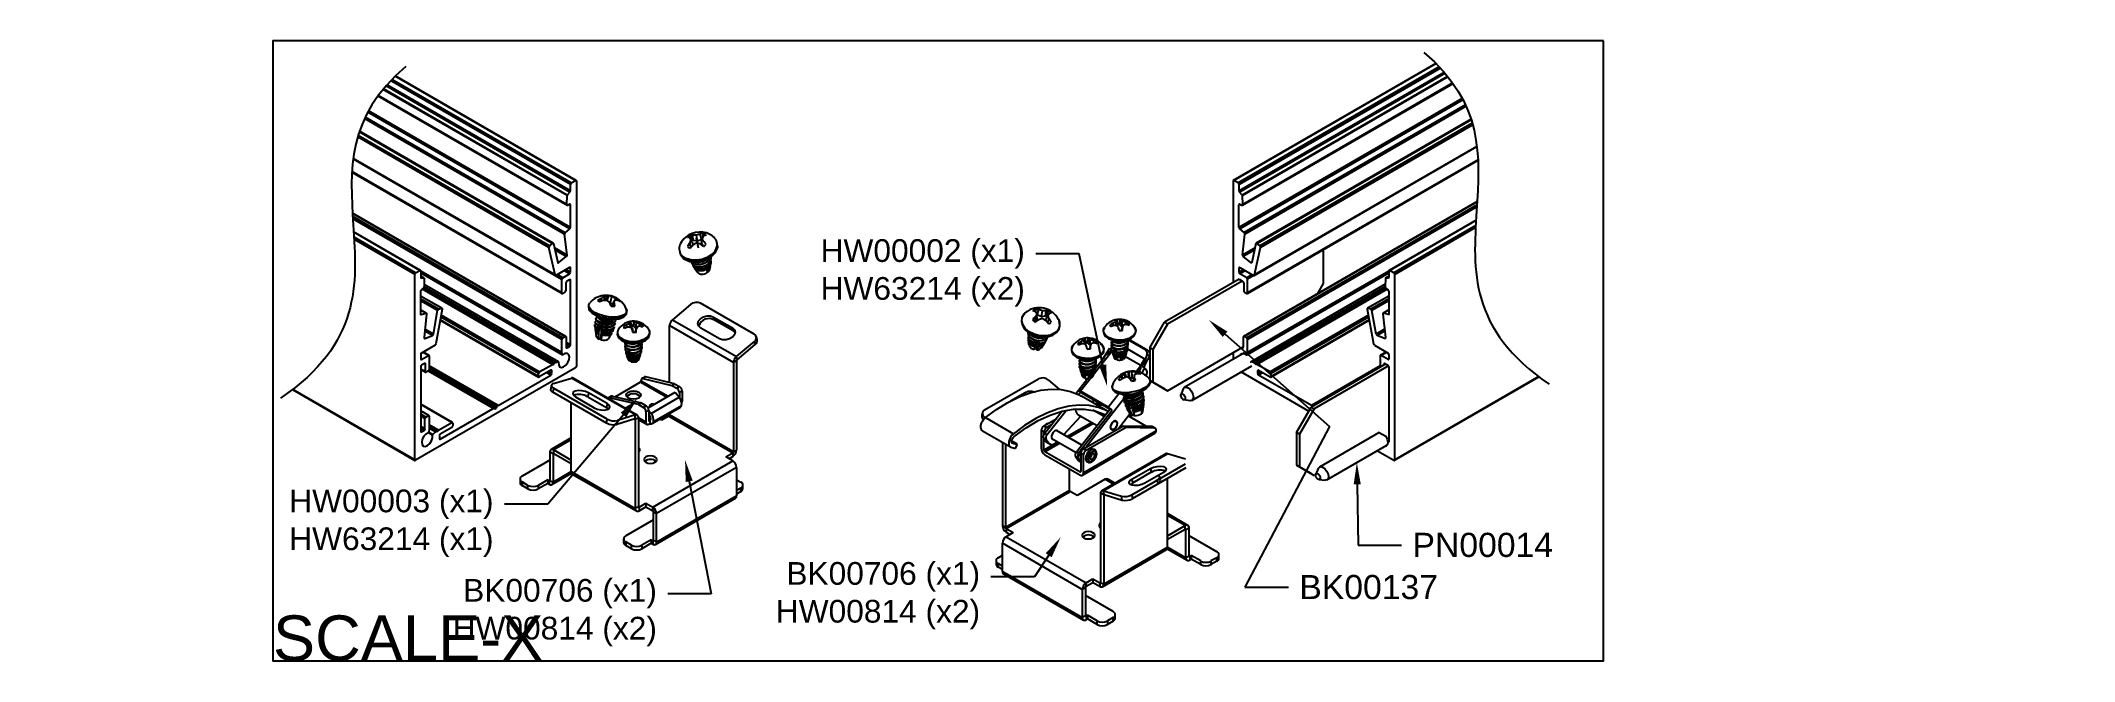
# Model space of a CAD drawing. Extents: x -1.9 to 14.9, y -5.1 to 0.
import ezdxf
from ezdxf import colors
from ezdxf.entities.mleader import LeaderData, LeaderLine
from ezdxf.math import Vec2, Vec3

# ---------------------------------------------------------------- set-up
doc = ezdxf.new("R2010")
doc.units = 0
doc.header["$LTSCALE"] = 0.5
doc.header["$MEASUREMENT"] = 0
doc.linetypes.add('CENTERX2', pattern=[0.8, 0.5, -0.1, 0.1, -0.1])
for name, color, linetype in [('Brackets', 181, 'CONTINUOUS'), ('FAB DWG', 221, 'CONTINUOUS'), ('Hardware', 242, 'CONTINUOUS'), ('Housing', 150, 'CONTINUOUS')]:
    doc.layers.add(name, color=color, linetype=linetype)
doc.layers.add('Text-Unprinted', color=131, linetype='CONTINUOUS', plot=False)
doc.styles.add('LSAD_Standard', font='arial.ttf')
doc.styles.get("Standard").update_dxf_attribs({"font": 'arial.ttf'})

msp = doc.modelspace()

# ---------------------------------------------------------------- texts
at = {"layer": 'Text-Unprinted', "ltscale": 0.5, "transparency": 16777216, "style": 'LSAD_Standard'}
msp.add_attdef('SCALE-X', (0, -5.134), 'XEffectiveScaleFactor', height=0.375, dxfattribs=at)

# ---------------------------------------------------------------- linework, layer by layer
at = {"layer": 'Brackets', "linetype": 'Continuous', "transparency": 16777216}
for p, q in [((8.706, -1.741), (8.695, -1.735)), ((8.706, -2.011), (8.706, -1.741)), ((8.006, -1.975), (7.388, -2.332)), ((8.031, -1.99), (7.413, -2.347)), ((8.659, -2.093), (8.706, -2.011)), ((3.46, -2.184), (3.31, -2.31)), ((3.989, -2.431), (3.543, -2.174)), ((3.816, -2.665), (3.286, -2.359)), ((3.286, -2.83), (3.286, -2.359)), ((3.31, -2.31), (3.841, -2.616)), ((3.652, -2.288), (3.807, -2.378)), ((3.652, -2.288), (3.658, -2.314)), ((3.813, -2.403), (3.658, -2.314)), ((7.266, -2.543), (7.388, -2.332)), ((7.413, -2.347), (7.292, -2.557)), ((7.388, -2.332), (7.413, -2.347)), ((3.7, -2.468), (3.545, -2.379)), ((3.807, -2.378), (3.813, -2.403)), ((3.841, -2.616), (3.99, -2.49)), ((3.846, -2.642), (3.996, -2.515)), ((3.996, -2.515), (3.99, -2.49)), ((4.012, -2.478), (4.006, -2.452)), ((3.842, -2.65), (3.816, -2.665)), ((3.816, -2.665), (3.816, -3.404)), ((3.846, -2.642), (3.841, -2.616)), ((3.842, -2.65), (3.842, -3.39)), ((7.292, -2.557), (7.266, -2.543)), ((7.266, -2.543), (7.266, -2.813)), ((7.292, -2.557), (7.292, -2.828)), ((7.413, -2.898), (8.041, -2.535)), ((9.221, -2.677), (8.603, -3.034)), ((9.245, -2.693), (8.629, -3.048)), ((2.307, -2.853), (2.302, -2.885)), ((2.324, -2.839), (2.474, -2.793)), ((3.004, -3.099), (2.474, -2.793)), ((3.019, -3.1), (2.489, -2.794)), ((5.897, -3.057), (6.343, -2.8)), ((6.427, -2.81), (6.518, -2.888)), ((7.266, -2.813), (7.292, -2.828)), ((7.388, -2.883), (7.266, -2.813)), ((7.292, -2.828), (7.413, -2.898)), ((9.176, -2.704), (8.612, -3.029)), ((2.325, -2.877), (2.319, -2.909)), ((2.765, -3.166), (2.319, -2.909)), ((2.771, -3.134), (2.325, -2.877)), ((2.472, -3.568), (2.472, -2.997)), ((2.507, -2.949), (2.662, -3.039)), ((2.614, -2.916), (2.609, -2.948)), ((2.609, -2.948), (2.763, -3.037)), ((2.769, -3.005), (2.614, -2.916)), ((2.769, -3.005), (2.763, -3.037)), ((2.989, -3.006), (2.922, -3.044)), ((6.234, -2.915), (6.113, -2.984)), ((6.234, -2.915), (6.23, -2.932)), ((7.413, -2.898), (7.388, -2.883)), ((2.763, -3.037), (2.78, -3.05)), ((2.765, -3.166), (2.771, -3.134)), ((2.998, -3.131), (2.849, -3.178)), ((2.854, -3.146), (2.849, -3.178)), ((3.004, -3.099), (2.854, -3.146)), ((2.997, -3.132), (3.003, -3.135)), ((2.998, -3.131), (3.004, -3.099)), ((3.003, -3.135), (3.028, -3.12)), ((3.003, -3.135), (3.003, -3.874)), ((3.028, -3.12), (3.028, -3.859)), ((3.223, -3.141), (3.208, -3.132)), ((3.28, -3.108), (3.223, -3.141)), ((3.28, -3.108), (3.811, -3.414)), ((3.286, -3.098), (3.286, -3.087)), ((3.816, -3.404), (3.286, -3.098)), ((5.88, -3.079), (5.875, -3.104)), ((5.896, -3.117), (5.893, -3.133)), ((5.903, -3.122), (5.896, -3.117)), ((8.482, -3.244), (8.603, -3.034)), ((8.629, -3.048), (8.507, -3.259)), ((8.603, -3.034), (8.629, -3.048)), ((2.472, -3.289), (2.305, -3.386)), ((2.472, -3.304), (2.327, -3.388)), ((6.045, -3.326), (6.045, -4.016)), ((6.07, -3.341), (6.07, -4.031)), ((8.507, -3.259), (8.482, -3.244)), ((8.482, -3.244), (8.482, -3.515)), ((8.507, -3.259), (8.507, -3.529)), ((2.295, -3.473), (2.065, -3.605)), ((2.321, -3.421), (2.295, -3.406)), ((2.295, -3.406), (2.295, -3.641)), ((2.321, -3.421), (2.327, -3.418)), ((2.321, -3.421), (2.321, -3.655)), ((2.327, -3.388), (2.472, -3.472)), ((2.327, -3.418), (2.327, -3.388)), ((2.327, -3.418), (2.472, -3.502)), ((3.028, -3.397), (3.035, -3.402)), ((3.148, -3.863), (3.811, -3.48)), ((3.842, -3.534), (3.179, -3.916)), ((3.753, -3.447), (3.811, -3.414)), ((3.811, -3.48), (3.753, -3.447)), ((3.779, -3.462), (3.811, -3.443)), ((3.811, -3.414), (3.811, -3.443)), ((3.816, -3.404), (3.842, -3.39)), ((3.842, -3.534), (3.842, -3.768)), ((7.398, -3.42), (6.868, -3.727)), ((7.413, -3.42), (6.883, -3.726)), ((7.116, -3.761), (7.561, -3.503)), ((7.122, -3.792), (7.567, -3.535)), ((7.562, -3.466), (7.413, -3.42)), ((8.482, -3.515), (8.507, -3.529)), ((8.603, -3.585), (8.482, -3.515)), ((8.507, -3.529), (8.629, -3.6)), ((2.048, -3.63), (2.048, -3.659)), ((2.113, -3.682), (2.065, -3.654)), ((2.065, -3.654), (2.065, -3.684)), ((2.113, -3.712), (2.065, -3.684)), ((2.113, -3.712), (2.113, -3.682)), ((2.277, -3.637), (2.198, -3.682)), ((2.277, -3.666), (2.198, -3.712)), ((2.198, -3.682), (2.198, -3.712)), ((2.277, -3.637), (2.29, -3.644)), ((2.277, -3.637), (2.277, -3.666)), ((2.277, -3.666), (2.29, -3.673)), ((2.295, -3.641), (2.29, -3.644)), ((2.29, -3.644), (2.29, -3.673)), ((2.295, -3.641), (2.321, -3.655)), ((2.312, -3.676), (2.475, -3.581)), ((2.321, -3.655), (2.472, -3.568)), ((2.472, -3.568), (3.003, -3.874)), ((2.481, -3.588), (3.012, -3.894)), ((3.842, -3.635), (3.877, -3.655)), ((3.877, -3.704), (3.842, -3.724)), ((3.877, -3.734), (3.877, -3.704)), ((3.894, -3.709), (3.894, -3.68)), ((6.6, -3.724), (6.6, -3.546)), ((6.897, -3.632), (6.663, -3.767)), ((6.964, -3.671), (6.897, -3.632)), ((6.977, -3.663), (6.919, -3.63)), ((7.123, -3.664), (7.107, -3.677)), ((7.117, -3.632), (7.272, -3.543)), ((7.117, -3.632), (7.123, -3.664)), ((7.278, -3.574), (7.123, -3.664)), ((7.38, -3.576), (7.225, -3.665)), ((7.272, -3.543), (7.278, -3.574)), ((7.336, -3.668), (7.331, -3.636)), ((7.354, -3.645), (7.348, -3.613)), ((7.414, -4.194), (7.414, -3.624)), ((8.629, -3.6), (8.603, -3.585)), ((3.028, -3.859), (3.003, -3.874)), ((3.034, -3.863), (3.028, -3.859)), ((3.034, -3.863), (3.091, -3.829)), ((3.034, -3.892), (3.091, -3.859)), ((3.034, -3.863), (3.034, -3.892)), ((3.091, -3.829), (3.148, -3.863)), ((3.091, -3.829), (3.091, -3.859)), ((3.091, -3.859), (3.148, -3.892)), ((3.148, -3.892), (3.148, -3.863)), ((3.17, -4.171), (3.833, -3.789)), ((3.179, -4.151), (3.842, -3.768)), ((3.877, -3.734), (3.842, -3.754)), ((6.6, -3.724), (6.07, -4.031)), ((6.076, -4.04), (6.606, -3.734)), ((6.663, -3.767), (6.606, -3.734)), ((6.884, -3.761), (6.858, -3.747)), ((6.858, -3.747), (6.858, -4.486)), ((6.883, -3.726), (7.032, -3.772)), ((6.888, -3.758), (6.883, -3.726)), ((6.884, -3.761), (6.89, -3.758)), ((6.884, -3.761), (6.884, -4.5)), ((6.888, -3.758), (7.038, -3.804)), ((7.038, -3.804), (7.032, -3.772)), ((7.116, -3.761), (7.122, -3.792)), ((3.154, -3.968), (2.924, -4.101)), ((3.154, -3.902), (3.179, -3.916)), ((3.154, -4.136), (3.154, -3.902)), ((3.179, -4.151), (3.179, -3.916)), ((6.07, -4.031), (6.045, -4.016)), ((6.076, -4.04), (6.133, -4.073)), ((6.076, -4.04), (6.076, -4.07)), ((6.852, -4.029), (6.858, -4.023)), ((7.582, -4.013), (7.414, -3.916)), ((7.56, -4.015), (7.414, -3.931)), ((7.414, -4.099), (7.56, -4.015)), ((7.414, -4.128), (7.56, -4.044)), ((7.56, -4.044), (7.56, -4.015)), ((7.56, -4.044), (7.566, -4.047)), ((7.566, -4.047), (7.591, -4.033)), ((7.591, -4.267), (7.591, -4.033)), ((2.906, -4.125), (2.906, -4.155)), ((2.972, -4.178), (2.924, -4.15)), ((2.924, -4.15), (2.924, -4.179)), ((2.972, -4.207), (2.924, -4.179)), ((2.972, -4.207), (2.972, -4.178)), ((3.135, -4.132), (3.057, -4.178)), ((3.135, -4.161), (3.057, -4.207)), ((3.057, -4.178), (3.057, -4.207)), ((3.135, -4.132), (3.148, -4.139)), ((3.135, -4.132), (3.135, -4.161)), ((3.135, -4.161), (3.148, -4.169)), ((3.154, -4.136), (3.148, -4.139)), ((3.148, -4.139), (3.148, -4.169)), ((3.154, -4.136), (3.179, -4.151)), ((6.707, -4.543), (6.045, -4.16)), ((6.045, -4.395), (6.045, -4.16)), ((6.076, -4.07), (6.107, -4.088)), ((6.133, -4.073), (6.076, -4.107)), ((6.076, -4.107), (6.738, -4.489)), ((6.884, -4.5), (7.414, -4.194)), ((7.411, -4.208), (7.575, -4.302)), ((7.414, -4.194), (7.566, -4.282)), ((7.566, -4.282), (7.566, -4.047)), ((7.821, -4.232), (7.591, -4.099)), ((5.992, -4.306), (5.992, -4.335)), ((6.01, -4.281), (6.045, -4.261)), ((6.045, -4.351), (6.01, -4.33)), ((6.01, -4.33), (6.01, -4.36)), ((6.045, -4.38), (6.01, -4.36)), ((6.875, -4.521), (7.405, -4.214)), ((7.591, -4.267), (7.566, -4.282)), ((7.597, -4.27), (7.591, -4.267)), ((7.597, -4.27), (7.609, -4.263)), ((7.597, -4.27), (7.597, -4.3)), ((7.597, -4.3), (7.609, -4.292)), ((7.688, -4.308), (7.609, -4.263)), ((7.609, -4.263), (7.609, -4.292)), ((7.688, -4.338), (7.609, -4.292)), ((7.688, -4.338), (7.688, -4.308)), ((7.821, -4.281), (7.773, -4.308)), ((7.773, -4.308), (7.773, -4.338)), ((7.821, -4.31), (7.773, -4.338)), ((7.821, -4.31), (7.821, -4.281)), ((7.839, -4.286), (7.839, -4.256)), ((6.045, -4.395), (6.707, -4.777)), ((6.054, -4.415), (6.716, -4.797)), ((6.733, -4.528), (6.707, -4.543)), ((6.707, -4.543), (6.707, -4.777)), ((6.733, -4.528), (6.733, -4.763)), ((6.738, -4.489), (6.795, -4.456)), ((6.738, -4.518), (6.795, -4.485)), ((6.738, -4.518), (6.738, -4.489)), ((6.795, -4.456), (6.853, -4.489)), ((6.795, -4.456), (6.795, -4.485)), ((6.795, -4.485), (6.853, -4.518)), ((6.858, -4.486), (6.853, -4.489)), ((6.853, -4.489), (6.853, -4.518)), ((6.858, -4.486), (6.884, -4.5)), ((6.963, -4.727), (6.733, -4.594)), ((6.733, -4.763), (6.707, -4.777)), ((6.738, -4.766), (6.733, -4.763)), ((6.738, -4.766), (6.751, -4.758)), ((6.738, -4.766), (6.738, -4.795)), ((6.738, -4.795), (6.751, -4.788)), ((6.83, -4.804), (6.751, -4.758)), ((6.751, -4.758), (6.751, -4.788)), ((6.83, -4.833), (6.751, -4.788)), ((6.83, -4.833), (6.83, -4.804)), ((6.963, -4.776), (6.915, -4.804)), ((6.915, -4.804), (6.915, -4.833)), ((6.963, -4.806), (6.915, -4.833)), ((6.963, -4.806), (6.963, -4.776)), ((6.98, -4.781), (6.98, -4.752))]:
    msp.add_line(p, q, dxfattribs=at)
at = {"layer": 'Brackets', "linetype": 'Continuous', "transparency": 16777216, "flags": 128}
for points in [[(3.545, -2.379), (3.528, -2.363), (3.522, -2.343), (3.527, -2.321), (3.544, -2.302), (3.568, -2.287), (3.598, -2.279), (3.627, -2.279), (3.652, -2.288)], [(3.807, -2.378), (3.824, -2.393), (3.831, -2.413), (3.825, -2.435), (3.809, -2.455), (3.784, -2.47), (3.755, -2.477), (3.725, -2.477), (3.7, -2.468)], [(3.83, -2.419), (3.83, -2.419), (3.813, -2.403)], [(2.324, -2.839), (2.317, -2.842), (2.311, -2.846), (2.308, -2.851), (2.307, -2.856), (2.309, -2.861), (2.312, -2.866), (2.318, -2.872), (2.325, -2.877)], [(2.319, -2.909), (2.312, -2.904), (2.306, -2.898), (2.303, -2.893), (2.302, -2.888), (2.302, -2.885)], [(2.614, -2.916), (2.589, -2.905), (2.56, -2.898), (2.53, -2.897), (2.505, -2.901), (2.489, -2.91), (2.484, -2.922), (2.49, -2.936), (2.507, -2.949)], [(2.662, -3.039), (2.687, -3.05), (2.716, -3.056), (2.746, -3.058), (2.771, -3.054), (2.787, -3.045), (2.792, -3.033), (2.786, -3.019), (2.769, -3.005)], [(6.318, -2.913), (6.289, -2.905), (6.259, -2.906), (6.234, -2.915)], [(3.003, -3.135), (3.002, -3.134), (3.002, -3.133), (3.002, -3.132), (3.001, -3.132), (3.001, -3.131), (3, -3.131), (2.999, -3.131), (2.998, -3.131)], [(3.028, -3.12), (3.028, -3.114), (3.026, -3.109), (3.024, -3.105), (3.021, -3.102), (3.018, -3.099), (3.013, -3.098), (3.009, -3.098), (3.004, -3.099)], [(3.091, -3.447), (3.08, -3.457), (3.076, -3.469), (3.08, -3.481), (3.091, -3.491), (3.108, -3.497), (3.129, -3.5), (3.149, -3.497), (3.166, -3.491), (3.178, -3.481), (3.182, -3.469), (3.178, -3.457), (3.166, -3.447), (3.149, -3.441), (3.129, -3.438), (3.108, -3.441), (3.091, -3.447)], [(7.272, -3.543), (7.297, -3.532), (7.327, -3.525), (7.356, -3.523), (7.381, -3.527), (7.397, -3.536), (7.403, -3.549), (7.397, -3.562), (7.38, -3.576)], [(7.225, -3.665), (7.2, -3.676), (7.17, -3.683), (7.141, -3.684), (7.116, -3.68), (7.099, -3.672), (7.094, -3.659), (7.1, -3.645), (7.117, -3.632)], [(7.331, -3.636), (7.338, -3.631), (7.344, -3.626), (7.347, -3.621), (7.349, -3.615), (7.348, -3.61), (7.344, -3.606), (7.339, -3.602), (7.332, -3.599)], [(6.883, -3.726), (6.878, -3.725), (6.873, -3.725), (6.869, -3.726), (6.865, -3.728), (6.862, -3.732), (6.86, -3.736), (6.859, -3.741), (6.858, -3.747)], [(6.888, -3.758), (6.887, -3.757), (6.887, -3.757), (6.886, -3.758), (6.885, -3.758), (6.885, -3.759), (6.884, -3.76), (6.884, -3.76), (6.884, -3.761)], [(6.795, -4.074), (6.778, -4.067), (6.758, -4.065), (6.737, -4.067), (6.72, -4.074), (6.709, -4.084), (6.705, -4.095), (6.709, -4.107), (6.72, -4.117), (6.737, -4.124), (6.758, -4.126), (6.778, -4.124), (6.795, -4.117), (6.807, -4.107), (6.811, -4.095), (6.807, -4.084), (6.795, -4.074)]]:
    msp.add_lwpolyline(points, dxfattribs=at)
at = {"layer": 'Brackets', "linetype": 'Continuous', "transparency": 16777216}
for centre, radius, start, end in [((3.51, -2.244), 0.078, 64.2955, 129.8524), ((3.355, -2.363), 0.0689, 130.4585, 177.0698), ((3.613, -2.391), 0.0897, 59.6856, 161.7676), ((3.972, -2.461), 0.0344, 301.3236, 60.7752), ((3.973, -2.483), 0.0396, 305.6831, 8.0844), ((3.885, -2.669), 0.0689, 130.4585, 177.0698), ((3.854, -2.651), 0.0125, 130.4577, 177.0705), ((2.48, -2.81), 0.0182, 62.0491, 110.7603), ((6.377, -2.87), 0.0779, 50.1449, 115.7093), ((2.537, -3.068), 0.139, 59.2727, 109.7545), ((2.822, -3.062), 0.118, 241.1455, 283.0189), ((2.828, -3.03), 0.118, 241.1468, 283.0176), ((3.274, -3.098), 0.0123, 302.6019, 357.3993), ((5.913, -3.11), 0.0388, 171.2306, 229.4414), ((5.914, -3.087), 0.0344, 119.2306, 238.6709), ((3.018, -3.388), 0.0224, 296.113, 63.8858), ((2.314, -3.403), 0.0192, 50.8134, 189.2232), ((2.324, -3.42), 0.00349, 50.818, 189.2245), ((3.129, -3.538), 0.0713, 49.3103, 130.6897), ((3.774, -3.386), 0.0676, 302.6019, 357.3981), ((3.804, -3.404), 0.0123, 302.6019, 357.3993), ((3.774, -3.537), 0.0676, 2.6029, 57.3966), ((7.406, -3.437), 0.0182, 69.2278, 117.9538), ((2.075, -3.63), 0.0262, 110.772, 249.228), ((2.078, -3.656), 0.0302, 185.699, 245.6347), ((2.156, -3.6), 0.0922, 242.6149, 297.3851), ((2.292, -3.641), 0.00349, 230.8043, 9.2164), ((2.302, -3.658), 0.0192, 230.8128, 9.2198), ((2.494, -3.57), 0.0217, 173.7045, 234.9894), ((3.868, -3.68), 0.0262, 290.7699, 69.2301), ((6.91, -3.65), 0.0221, 65.6941, 125.6169), ((7.349, -3.694), 0.139, 70.2264, 120.7371), ((7.327, -3.643), 0.0268, 289.6006, 356.1979), ((2.156, -3.63), 0.0922, 242.6149, 297.3851), ((3.022, -3.877), 0.0192, 170.7799, 309.1849), ((3.031, -3.86), 0.00349, 170.7755, 309.182), ((3.112, -3.92), 0.0676, 2.6029, 57.3966), ((3.821, -3.771), 0.0211, 304.0569, 7.2492), ((3.864, -3.706), 0.0302, 294.3635, 354.3006), ((6.613, -3.724), 0.0123, 182.6039, 237.3949), ((7.059, -3.657), 0.118, 256.973, 298.8609), ((7.064, -3.689), 0.118, 256.9718, 298.8622), ((3.142, -3.902), 0.0123, 2.6008, 57.3968), ((6.112, -4.013), 0.0676, 182.6051, 237.3949), ((6.082, -4.03), 0.0123, 182.6039, 237.3949), ((6.868, -4.014), 0.0224, 116.1275, 243.8737), ((7.572, -4.03), 0.0192, 350.7872, 129.2034), ((7.562, -4.047), 0.00349, 350.7817, 129.2002), ((2.936, -4.152), 0.0302, 185.699, 245.6347), ((2.933, -4.125), 0.0262, 110.772, 249.228), ((3.014, -4.096), 0.0922, 242.6149, 297.3851), ((3.014, -4.125), 0.0922, 242.6149, 297.3851), ((3.15, -4.137), 0.00349, 230.8172, 9.218), ((3.16, -4.154), 0.0192, 230.8152, 9.2201), ((6.112, -4.164), 0.0676, 122.6056, 177.394), ((6.758, -4.164), 0.0713, 49.2939, 130.7061), ((7.393, -4.197), 0.0211, 304.055, 7.2562), ((6.022, -4.332), 0.0302, 185.689, 245.6299), ((6.019, -4.306), 0.0262, 110.7834, 249.2166), ((7.585, -4.285), 0.0192, 170.7864, 309.2055), ((7.594, -4.268), 0.00349, 170.7882, 309.2011), ((7.731, -4.227), 0.0922, 242.61, 297.39), ((7.731, -4.256), 0.0922, 242.61, 297.39), ((7.812, -4.256), 0.0262, 290.7841, 69.2159), ((7.809, -4.283), 0.0302, 294.3745, 354.3052), ((6.066, -4.397), 0.0217, 173.7053, 234.9835), ((6.775, -4.546), 0.0676, 122.6056, 177.394), ((6.745, -4.529), 0.0123, 122.6064, 177.396), ((6.855, -4.486), 0.00349, 230.7998, 9.2183), ((6.865, -4.504), 0.0192, 230.7969, 9.2139), ((6.726, -4.78), 0.0192, 170.7864, 309.2055), ((6.736, -4.763), 0.00349, 170.7882, 309.2011), ((6.872, -4.722), 0.0922, 242.6092, 297.3908), ((6.872, -4.752), 0.0922, 242.6092, 297.3908), ((6.953, -4.752), 0.0262, 290.7841, 69.2159), ((6.95, -4.778), 0.0302, 294.3745, 354.3052)]:
    msp.add_arc(centre, radius, start, end, dxfattribs=at)
at = {"layer": 'Hardware', "linetype": 'Continuous', "transparency": 16777216}
for p, q in [((3.467, -1.709), (3.454, -1.675)), ((3.485, -1.688), (3.464, -1.648)), ((3.483, -1.654), (3.472, -1.647)), ((3.483, -1.654), (3.48, -1.61)), ((3.519, -1.66), (3.483, -1.654)), ((3.507, -1.631), (3.509, -1.638)), ((3.519, -1.66), (3.509, -1.61)), ((3.554, -1.645), (3.519, -1.66)), ((3.554, -1.645), (3.54, -1.602)), ((3.554, -1.68), (3.556, -1.637)), ((3.555, -1.644), (3.554, -1.645)), ((3.569, -1.703), (3.554, -1.68)), ((3.565, -1.622), (3.566, -1.596)), ((3.473, -1.848), (3.472, -1.845)), ((3.485, -1.688), (3.484, -1.689)), ((3.625, -1.863), (3.628, -1.849)), ((3.628, -1.795), (3.628, -1.792)), ((3.63, -1.836), (3.631, -1.83)), ((3.486, -1.871), (3.491, -1.878)), ((3.497, -1.887), (3.518, -1.916)), ((3.62, -1.893), (3.625, -1.867)), ((2.722, -2.157), (2.723, -2.134)), ((2.747, -2.151), (2.747, -2.121)), ((2.749, -2.151), (2.748, -2.113)), ((2.77, -2.152), (2.784, -2.112)), ((2.794, -2.175), (2.808, -2.12)), ((2.819, -2.18), (2.795, -2.177)), ((2.812, -2.198), (2.831, -2.15)), ((2.817, -2.198), (2.828, -2.17)), ((2.837, -2.149), (2.839, -2.131)), ((2.861, -2.154), (2.866, -2.144)), ((2.666, -2.358), (2.667, -2.362)), ((2.672, -2.325), (2.671, -2.329)), ((2.676, -2.298), (2.676, -2.301)), ((2.819, -2.311), (2.82, -2.311)), ((2.835, -2.344), (2.835, -2.341)), ((2.84, -2.316), (2.84, -2.313)), ((2.935, -2.373), (2.933, -2.353)), ((2.962, -2.372), (2.957, -2.341)), ((2.972, -2.36), (2.964, -2.325)), ((2.973, -2.367), (2.965, -2.33)), ((2.99, -2.366), (2.988, -2.358)), ((2.99, -2.366), (2.997, -2.327)), ((3.006, -2.382), (3.012, -2.337)), ((3.038, -2.365), (3.038, -2.346)), ((3.058, -2.369), (3.064, -2.355)), ((6.317, -2.33), (6.318, -2.288)), ((6.332, -2.306), (6.317, -2.33)), ((6.317, -2.33), (6.317, -2.33)), ((6.332, -2.306), (6.331, -2.263)), ((6.332, -2.271), (6.331, -2.27)), ((6.332, -2.271), (6.346, -2.229)), ((6.368, -2.286), (6.332, -2.271)), ((6.368, -2.286), (6.377, -2.236)), ((6.403, -2.28), (6.368, -2.286)), ((6.402, -2.315), (6.423, -2.274)), ((6.402, -2.316), (6.402, -2.315)), ((6.403, -2.28), (6.407, -2.236)), ((6.414, -2.274), (6.403, -2.28)), ((6.414, -2.274), (6.428, -2.236)), ((6.419, -2.335), (6.433, -2.302)), ((6.509, -2.307), (6.515, -2.323)), ((6.963, -2.359), (6.962, -2.339)), ((6.991, -2.358), (6.985, -2.326)), ((7, -2.346), (6.993, -2.311)), ((7.002, -2.353), (6.994, -2.316)), ((7.002, -2.353), (6.997, -2.363)), ((7, -2.346), (7.002, -2.353)), ((7.018, -2.352), (7.017, -2.344)), ((7.018, -2.352), (7.026, -2.313)), ((7.034, -2.368), (7.018, -2.352)), ((7.034, -2.368), (7.04, -2.323)), ((7.066, -2.351), (7.066, -2.332)), ((7.086, -2.355), (7.092, -2.341)), ((2.67, -2.382), (2.671, -2.396)), ((2.673, -2.407), (2.678, -2.448)), ((2.696, -2.387), (2.681, -2.379)), ((2.703, -2.421), (2.692, -2.415)), ((2.697, -2.384), (2.696, -2.387)), ((2.696, -2.407), (2.697, -2.418)), ((2.701, -2.427), (2.697, -2.429)), ((2.697, -2.429), (2.699, -2.468)), ((2.699, -2.468), (2.715, -2.468)), ((2.712, -2.394), (2.7, -2.389)), ((2.703, -2.421), (2.701, -2.427)), ((2.722, -2.368), (2.708, -2.363)), ((2.712, -2.394), (2.71, -2.401)), ((2.713, -2.365), (2.73, -2.37)), ((2.713, -2.365), (2.722, -2.368)), ((2.726, -2.368), (2.715, -2.468)), ((2.715, -2.468), (2.721, -2.476)), ((2.722, -2.368), (2.719, -2.375)), ((2.721, -2.476), (2.728, -2.438)), ((2.726, -2.434), (2.727, -2.427)), ((2.728, -2.438), (2.726, -2.434)), ((2.727, -2.377), (2.727, -2.37)), ((2.727, -2.37), (2.73, -2.37)), ((2.727, -2.405), (2.727, -2.398)), ((2.73, -2.427), (2.732, -2.417)), ((2.734, -2.398), (2.734, -2.394)), ((2.784, -2.467), (2.809, -2.421)), ((2.816, -2.407), (2.82, -2.399)), ((2.83, -2.372), (2.83, -2.368)), ((2.919, -2.502), (2.919, -2.505)), ((2.919, -2.527), (2.919, -2.53)), ((2.972, -2.36), (2.973, -2.367)), ((2.976, -2.382), (2.981, -2.402)), ((2.978, -2.39), (2.983, -2.414)), ((2.983, -2.414), (2.978, -2.39)), ((3.006, -2.382), (2.99, -2.366)), ((3.005, -2.414), (3.01, -2.388)), ((3.012, -2.383), (3.006, -2.382)), ((3.057, -2.518), (3.057, -2.515)), ((3.112, -2.388), (3.121, -2.407)), ((6.257, -2.43), (6.258, -2.435)), ((6.257, -2.458), (6.257, -2.458)), ((6.257, -2.461), (6.257, -2.458)), ((6.261, -2.487), (6.259, -2.476)), ((6.26, -2.437), (6.26, -2.436)), ((6.265, -2.444), (6.26, -2.452)), ((6.26, -2.452), (6.261, -2.454)), ((6.262, -2.452), (6.26, -2.452)), ((6.262, -2.494), (6.264, -2.493)), ((6.267, -2.523), (6.262, -2.494)), ((6.313, -2.505), (6.293, -2.497)), ((6.311, -2.518), (6.311, -2.525)), ((6.314, -2.502), (6.313, -2.505)), ((6.315, -2.524), (6.313, -2.529)), ((6.336, -2.486), (6.319, -2.55)), ((6.325, -2.503), (6.322, -2.508)), ((6.358, -2.485), (6.341, -2.487)), ((6.341, -2.509), (6.341, -2.504)), ((6.351, -2.508), (6.341, -2.509)), ((6.341, -2.531), (6.341, -2.526)), ((6.347, -2.528), (6.35, -2.521)), ((6.355, -2.508), (6.355, -2.506)), ((6.368, -2.543), (6.391, -2.511)), ((6.397, -2.502), (6.402, -2.495)), ((6.699, -2.511), (6.697, -2.492)), ((6.726, -2.511), (6.721, -2.479)), ((6.736, -2.498), (6.728, -2.463)), ((6.737, -2.505), (6.729, -2.468)), ((6.737, -2.505), (6.732, -2.516)), ((6.736, -2.498), (6.737, -2.505)), ((6.754, -2.504), (6.752, -2.497)), ((6.754, -2.504), (6.761, -2.466)), ((6.77, -2.521), (6.754, -2.504)), ((6.768, -2.552), (6.774, -2.526)), ((6.77, -2.521), (6.776, -2.475)), ((6.776, -2.522), (6.77, -2.521)), ((6.802, -2.503), (6.802, -2.484)), ((6.822, -2.507), (6.828, -2.494)), ((6.947, -2.494), (6.947, -2.497)), ((6.947, -2.519), (6.947, -2.523)), ((6.948, -2.498), (6.964, -2.489)), ((6.948, -2.498), (6.949, -2.49)), ((6.948, -2.502), (6.948, -2.497)), ((6.948, -2.524), (6.949, -2.515)), ((6.948, -2.524), (6.964, -2.515)), ((6.948, -2.527), (6.948, -2.523)), ((7.012, -2.4), (7.006, -2.376)), ((7.033, -2.399), (7.039, -2.374)), ((7.04, -2.369), (7.034, -2.368)), ((7.232, -2.563), (7.083, -2.478)), ((7.085, -2.484), (7.085, -2.481)), ((7.085, -2.51), (7.085, -2.507)), ((7.251, -2.564), (7.093, -2.473)), ((2.919, -2.55), (2.919, -2.558)), ((2.924, -2.583), (2.927, -2.591)), ((2.931, -2.604), (2.936, -2.62)), ((2.934, -2.575), (2.934, -2.578)), ((2.936, -2.597), (2.938, -2.604)), ((2.937, -2.62), (2.943, -2.639)), ((2.942, -2.617), (2.946, -2.631)), ((2.946, -2.631), (2.947, -2.631)), ((2.947, -2.631), (2.947, -2.633)), ((2.947, -2.633), (2.952, -2.65)), ((2.95, -2.607), (2.95, -2.613)), ((2.952, -2.65), (2.967, -2.649)), ((2.954, -2.583), (2.953, -2.589)), ((2.955, -2.567), (2.961, -2.613)), ((2.958, -2.591), (2.957, -2.584)), ((2.958, -2.587), (2.958, -2.584)), ((2.962, -2.618), (2.961, -2.611)), ((2.962, -2.615), (2.967, -2.649)), ((2.966, -2.638), (2.964, -2.625)), ((2.965, -2.638), (2.966, -2.638)), ((2.966, -2.642), (2.965, -2.638)), ((2.968, -2.658), (2.966, -2.642)), ((2.967, -2.649), (2.968, -2.658)), ((3.033, -2.639), (3.04, -2.616)), ((3.043, -2.607), (3.047, -2.595)), ((3.053, -2.578), (3.054, -2.573)), ((3.057, -2.543), (3.057, -2.54)), ((6.31, -2.532), (6.307, -2.557)), ((6.307, -2.557), (6.319, -2.55)), ((6.313, -2.529), (6.31, -2.532)), ((6.319, -2.55), (6.331, -2.56)), ((6.331, -2.56), (6.343, -2.535)), ((6.343, -2.535), (6.341, -2.531)), ((6.871, -2.646), (6.675, -2.897)), ((6.683, -2.651), (6.684, -2.642)), ((6.683, -2.651), (6.7, -2.642)), ((6.683, -2.647), (6.683, -2.65)), ((6.683, -2.654), (6.684, -2.65)), ((6.683, -2.677), (6.7, -2.667)), ((6.683, -2.677), (6.684, -2.668)), ((6.683, -2.672), (6.683, -2.675)), ((6.683, -2.68), (6.684, -2.675)), ((6.683, -2.702), (6.7, -2.693)), ((6.683, -2.702), (6.684, -2.693)), ((6.683, -2.695), (6.683, -2.701)), ((6.954, -2.57), (6.693, -2.902)), ((6.747, -2.553), (6.742, -2.529)), ((6.821, -2.637), (6.821, -2.634)), ((6.821, -2.663), (6.821, -2.659)), ((6.871, -2.646), (6.863, -2.657)), ((6.865, -2.654), (6.935, -2.546)), ((6.935, -2.546), (6.947, -2.551)), ((6.947, -2.542), (6.947, -2.548)), ((6.948, -2.553), (6.947, -2.55)), ((6.948, -2.549), (6.964, -2.54)), ((6.948, -2.549), (6.949, -2.541)), ((6.954, -2.574), (6.958, -2.586)), ((6.961, -2.595), (6.971, -2.624)), ((6.962, -2.567), (6.962, -2.57)), ((6.965, -2.544), (6.965, -2.546)), ((6.966, -2.588), (6.969, -2.597)), ((6.977, -2.605), (6.972, -2.607)), ((6.972, -2.607), (6.98, -2.636)), ((6.978, -2.599), (6.977, -2.605)), ((6.98, -2.636), (6.995, -2.635)), ((6.981, -2.575), (6.981, -2.581)), ((6.984, -2.553), (6.984, -2.553)), ((6.984, -2.558), (6.995, -2.635)), ((6.988, -2.58), (6.987, -2.577)), ((6.988, -2.584), (6.987, -2.577)), ((6.991, -2.605), (6.99, -2.597)), ((6.992, -2.61), (6.991, -2.604)), ((6.993, -2.616), (6.992, -2.61)), ((6.997, -2.644), (6.993, -2.616)), ((6.995, -2.635), (6.997, -2.644)), ((7.049, -2.624), (7.045, -2.64)), ((7.047, -2.631), (7.058, -2.631)), ((7.052, -2.608), (7.049, -2.622)), ((7.049, -2.621), (7.049, -2.624)), ((7.052, -2.594), (7.052, -2.601)), ((7.056, -2.589), (7.055, -2.596)), ((7.058, -2.631), (7.063, -2.613)), ((7.058, -2.631), (7.061, -2.624)), ((7.065, -2.561), (7.059, -2.569)), ((7.06, -2.567), (7.059, -2.57)), ((7.062, -2.592), (7.061, -2.586)), ((7.061, -2.624), (7.067, -2.606)), ((7.064, -2.587), (7.062, -2.592)), ((7.063, -2.609), (7.065, -2.608)), ((7.063, -2.613), (7.063, -2.609)), ((7.191, -2.69), (7.064, -2.617)), ((7.065, -2.608), (7.07, -2.594)), ((7.069, -2.6), (7.065, -2.608)), ((7.069, -2.6), (7.074, -2.586)), ((7.079, -2.554), (7.078, -2.551)), ((7.079, -2.571), (7.081, -2.564)), ((7.082, -2.552), (7.222, -2.633)), ((7.153, -2.739), (7.191, -2.69)), ((7.199, -2.696), (7.225, -2.713)), ((7.231, -2.639), (7.243, -2.605)), ((7.232, -2.563), (7.251, -2.564)), ((7.263, -2.606), (7.243, -2.605)), ((7.263, -2.606), (7.25, -2.639)), ((8.05, -2.585), (7.552, -2.872)), ((8.05, -2.585), (7.552, -2.872)), ((7.614, -2.979), (8.112, -2.692)), ((7.614, -2.979), (8.112, -2.692)), ((2.835, -2.948), (3.044, -2.828)), ((3.26, -2.953), (3.044, -2.828)), ((3.051, -2.812), (3.051, -2.816)), ((3.051, -2.816), (3.274, -2.944)), ((3.081, -2.785), (3.057, -2.798)), ((3.09, -2.784), (3.066, -2.797)), ((3.066, -2.797), (3.305, -2.854)), ((3.328, -2.84), (3.09, -2.784)), ((3.305, -2.854), (3.328, -2.84)), ((3.305, -2.854), (3.347, -2.878)), ((3.328, -2.84), (3.37, -2.864)), ((3.347, -2.878), (3.37, -2.864)), ((6.683, -2.705), (6.683, -2.702)), ((6.69, -2.726), (6.694, -2.739)), ((6.698, -2.72), (6.697, -2.723)), ((6.697, -2.748), (6.706, -2.777)), ((6.7, -2.697), (6.7, -2.699)), ((6.702, -2.74), (6.704, -2.749)), ((6.713, -2.758), (6.707, -2.76)), ((6.707, -2.76), (6.716, -2.789)), ((6.713, -2.752), (6.713, -2.758)), ((6.717, -2.728), (6.716, -2.734)), ((6.716, -2.789), (6.73, -2.788)), ((6.719, -2.706), (6.719, -2.705)), ((6.719, -2.71), (6.73, -2.788)), ((6.723, -2.736), (6.722, -2.73)), ((6.723, -2.733), (6.723, -2.729)), ((6.727, -2.758), (6.726, -2.75)), ((6.727, -2.763), (6.726, -2.756)), ((6.728, -2.768), (6.727, -2.763)), ((6.732, -2.796), (6.728, -2.768)), ((6.73, -2.788), (6.732, -2.796)), ((6.784, -2.777), (6.781, -2.793)), ((6.782, -2.784), (6.793, -2.783)), ((6.784, -2.774), (6.784, -2.777)), ((6.788, -2.761), (6.785, -2.774)), ((6.788, -2.746), (6.787, -2.753)), ((6.792, -2.742), (6.79, -2.749)), ((6.793, -2.783), (6.799, -2.766)), ((6.793, -2.783), (6.797, -2.777)), ((6.8, -2.713), (6.795, -2.722)), ((6.795, -2.719), (6.795, -2.723)), ((6.797, -2.745), (6.797, -2.739)), ((6.8, -2.74), (6.797, -2.745)), ((6.797, -2.777), (6.803, -2.759)), ((6.799, -2.762), (6.801, -2.761)), ((6.799, -2.766), (6.799, -2.762)), ((6.801, -2.761), (6.805, -2.747)), ((6.805, -2.753), (6.801, -2.761)), ((6.805, -2.753), (6.809, -2.738)), ((6.814, -2.707), (6.814, -2.704)), ((6.814, -2.724), (6.816, -2.717)), ((7.015, -2.81), (7.008, -2.801)), ((7.039, -2.797), (7.034, -2.778)), ((7.066, -2.786), (7.056, -2.759)), ((7.074, -2.784), (7.06, -2.75)), ((7.097, -2.79), (7.092, -2.784)), ((7.097, -2.79), (7.096, -2.739)), ((7.122, -2.799), (7.097, -2.79)), ((7.122, -2.799), (7.118, -2.741)), ((7.137, -2.797), (7.122, -2.799)), ((7.136, -2.814), (7.137, -2.786)), ((7.154, -2.76), (7.151, -2.743)), ((7.18, -2.759), (7.182, -2.748)), ((7.241, -2.734), (7.225, -2.713)), ((7.236, -2.774), (7.241, -2.759)), ((2.804, -2.944), (2.781, -2.958)), ((2.813, -2.943), (2.79, -2.957)), ((3.029, -3.013), (2.79, -2.957)), ((2.813, -2.943), (3.052, -3)), ((3.052, -3), (3.029, -3.013)), ((3.029, -3.013), (3.07, -3.037)), ((3.052, -3), (3.093, -3.024)), ((3.07, -3.037), (3.093, -3.024)), ((3.109, -3.04), (3.333, -2.911)), ((3.134, -3.088), (3.367, -2.953)), ((3.153, -3.154), (3.387, -3.02)), ((3.333, -2.911), (3.367, -2.953)), ((3.391, -2.901), (3.368, -2.914)), ((3.368, -2.914), (3.368, -2.954)), ((3.391, -2.901), (3.391, -2.985)), ((6.675, -2.897), (6.656, -2.921)), ((6.692, -2.907), (6.675, -2.897)), ((6.675, -2.93), (6.692, -2.907)), ((6.701, -2.919), (6.692, -2.907)), ((6.922, -3.034), (6.693, -2.902)), ((6.92, -3.07), (6.7, -2.943)), ((6.703, -2.916), (6.701, -2.919)), ((6.705, -2.918), (6.933, -3.049)), ((7.052, -2.965), (6.739, -3.366)), ((6.789, -2.994), (6.804, -2.975)), ((6.803, -3.003), (6.854, -3.004)), ((6.825, -3.015), (6.876, -3.016)), ((6.922, -3.034), (7.01, -2.921)), ((7.049, -2.939), (7.045, -2.927)), ((7.045, -2.932), (7.045, -2.935)), ((7.049, -2.942), (7.047, -2.935)), ((7.049, -2.939), (7.063, -2.926)), ((7.05, -2.959), (7.05, -2.963)), ((7.054, -2.97), (7.052, -2.963)), ((7.054, -2.967), (7.068, -2.953)), ((7.055, -2.987), (7.055, -2.991)), ((7.059, -2.998), (7.057, -2.99)), ((7.059, -2.994), (7.073, -2.981)), ((7.062, -3.018), (7.065, -3.023)), ((7.063, -3.018), (7.065, -3.021)), ((7.065, -3.021), (7.078, -3.009)), ((7.067, -3.026), (7.066, -3.023)), ((7.068, -2.953), (7.067, -2.951)), ((7.073, -2.981), (7.072, -2.978)), ((7.074, -3.03), (7.073, -3.037)), ((7.078, -3.009), (7.077, -3.006)), ((7.085, -3.005), (7.085, -3.008)), ((7.087, -3.031), (7.089, -3.035)), ((7.105, -3.01), (7.098, -3.009)), ((7.105, -3.01), (7.105, -3.017)), ((7.11, -3.008), (7.137, -3.099)), ((7.115, -3.017), (7.112, -3.01)), ((7.116, -3.008), (7.116, -3.007)), ((7.124, -3.032), (7.124, -3.032)), ((7.125, -3.036), (7.124, -3.032)), ((7.2, -3.008), (7.184, -3.018)), ((7.192, -2.979), (7.192, -2.987)), ((7.194, -3.009), (7.195, -3.017)), ((7.197, -2.978), (7.196, -2.982)), ((7.199, -3.028), (7.199, -3.039)), ((7.2, -3.004), (7.2, -3.008)), ((7.203, -3.007), (7.201, -3.001)), ((7.209, -3.032), (7.207, -3.026)), ((7.207, -3.078), (7.213, -3.033)), ((7.208, -3.074), (7.214, -3.028)), ((7.209, -2.92), (7.209, -2.917)), ((7.213, -3.033), (7.209, -3.032)), ((7.214, -2.948), (7.214, -2.944)), ((7.215, -3.02), (7.216, -3.008)), ((7.215, -3.015), (7.215, -3.02)), ((7.216, -3.015), (7.218, -3.003)), ((7.218, -2.987), (7.217, -2.983)), ((7.542, -2.884), (7.523, -2.931)), ((7.533, -2.966), (7.549, -2.975)), ((7.6, -2.982), (7.549, -2.975)), ((3.091, -3.158), (3.028, -3.122)), ((3.028, -3.136), (3.1, -3.178)), ((3.115, -3.061), (3.091, -3.074)), ((3.091, -3.074), (3.091, -3.158)), ((3.115, -3.061), (3.115, -3.145)), ((3.115, -3.064), (3.134, -3.088)), ((3.122, -3.105), (3.115, -3.095)), ((3.115, -3.139), (3.132, -3.129)), ((3.115, -3.141), (3.125, -3.147)), ((3.115, -3.145), (3.122, -3.149)), ((3.125, -3.147), (3.122, -3.149)), ((3.125, -3.172), (3.125, -3.147)), ((3.125, -3.174), (3.125, -3.172)), ((3.142, -3.17), (3.376, -3.035)), ((5.905, -3.121), (6.136, -3.254)), ((6.389, -3.189), (6.495, -3.128)), ((6.389, -3.189), (6.411, -3.202)), ((6.541, -3.068), (6.397, -3.253)), ((6.411, -3.202), (6.458, -3.175)), ((6.414, -3.263), (6.572, -3.061)), ((6.689, -3.114), (6.554, -3.262)), ((6.58, -3.278), (6.783, -3.161)), ((6.8, -3.17), (6.597, -3.287)), ((6.659, -3.404), (6.937, -3.049)), ((6.67, -3.096), (6.829, -3.187)), ((6.676, -3.414), (6.955, -3.059)), ((6.68, -3.101), (6.689, -3.114)), ((6.684, -3.104), (6.694, -3.116)), ((6.694, -3.116), (6.689, -3.114)), ((6.694, -3.116), (6.698, -3.112)), ((6.717, -3.379), (7.043, -3.191)), ((6.887, -3.113), (6.794, -3.06)), ((6.955, -3.059), (6.937, -3.049)), ((6.988, -3.152), (6.981, -3.147)), ((7.007, -3.211), (7.101, -3.091)), ((7.065, -3.203), (7.043, -3.191)), ((7.284, -3.195), (7.043, -3.191)), ((7.074, -3.04), (7.081, -3.054)), ((7.074, -3.04), (7.076, -3.043)), ((7.076, -3.043), (7.083, -3.036)), ((7.083, -3.056), (7.082, -3.054)), ((7.084, -3.056), (7.087, -3.065)), ((7.088, -3.064), (7.085, -3.058)), ((7.086, -3.062), (7.102, -3.093)), ((7.087, -3.065), (7.088, -3.064)), ((7.239, -3.194), (7.088, -3.107)), ((7.097, -3.052), (7.102, -3.064)), ((7.099, -3.037), (7.102, -3.037)), ((7.102, -3.064), (7.107, -3.065)), ((7.106, -3.037), (7.106, -3.044)), ((7.107, -3.072), (7.106, -3.073)), ((7.106, -3.073), (7.121, -3.104)), ((7.107, -3.065), (7.107, -3.072)), ((7.121, -3.104), (7.137, -3.099)), ((7.124, -3.044), (7.122, -3.037)), ((7.132, -3.064), (7.129, -3.053)), ((7.131, -3.065), (7.132, -3.064)), ((7.134, -3.071), (7.131, -3.065)), ((7.134, -3.073), (7.134, -3.071)), ((7.143, -3.106), (7.134, -3.073)), ((7.137, -3.099), (7.143, -3.106)), ((7.197, -3.039), (7.197, -3.047)), ((7.197, -3.047), (7.198, -3.05)), ((7.198, -3.05), (7.197, -3.09)), ((7.197, -3.081), (7.207, -3.078)), ((7.207, -3.078), (7.208, -3.074)), ((7.306, -3.208), (7.284, -3.195)), ((7.312, -3.209), (7.29, -3.197)), ((5.88, -3.231), (6.111, -3.364)), ((6.116, -3.366), (6.154, -3.378)), ((6.163, -3.339), (6.124, -3.316)), ((6.131, -3.336), (6.126, -3.333)), ((6.168, -3.347), (6.131, -3.336)), ((6.154, -3.378), (6.168, -3.347)), ((6.168, -3.347), (6.163, -3.339)), ((6.389, -3.24), (6.366, -3.227)), ((6.366, -3.227), (6.366, -3.375)), ((6.406, -3.303), (6.384, -3.29)), ((6.384, -3.29), (6.406, -3.319)), ((6.389, -3.264), (6.389, -3.24)), ((6.389, -3.388), (6.389, -3.296)), ((6.389, -3.388), (6.503, -3.322)), ((6.397, -3.253), (6.414, -3.263)), ((6.52, -3.332), (6.397, -3.403)), ((6.428, -3.331), (6.406, -3.303)), ((6.406, -3.319), (6.428, -3.331)), ((6.415, -3.327), (6.437, -3.339)), ((6.454, -3.294), (6.655, -3.41)), ((6.703, -3.348), (6.492, -3.227)), ((6.708, -3.598), (7.309, -3.251)), ((6.717, -3.578), (7.318, -3.231)), ((6.739, -3.391), (7.065, -3.203)), ((6.942, -3.214), (6.949, -3.218)), ((7.013, -3.208), (7.011, -3.207)), ((7.306, -3.208), (7.065, -3.203)), ((7.318, -3.231), (7.318, -3.224)), ((9.168, -3.243), (8.671, -3.53)), ((8.733, -3.637), (9.23, -3.35)), ((6.686, -3.57), (6.397, -3.403)), ((6.397, -3.428), (6.686, -3.596)), ((6.674, -3.457), (6.651, -3.444)), ((6.651, -3.444), (6.673, -3.473)), ((6.652, -3.408), (6.655, -3.411)), ((6.659, -3.404), (6.676, -3.414)), ((6.695, -3.422), (6.671, -3.452)), ((6.673, -3.473), (6.695, -3.485)), ((6.695, -3.485), (6.674, -3.457)), ((6.682, -3.481), (6.695, -3.488)), ((6.717, -3.43), (6.695, -3.417)), ((6.695, -3.417), (6.695, -3.565)), ((6.717, -3.379), (6.739, -3.391)), ((6.717, -3.578), (6.717, -3.43)), ((6.749, -3.488), (6.751, -3.489)), ((6.81, -3.387), (6.808, -3.385)), ((6.686, -3.57), (6.695, -3.565)), ((8.661, -3.542), (8.642, -3.59)), ((8.667, -3.633), (8.718, -3.64))]:
    msp.add_line(p, q, dxfattribs=at)
at = {"layer": 'Hardware', "linetype": 'CENTERX2', "transparency": 16777216}
for p, q in [((3.527, -1.719), (3.509, -1.638)), ((2.976, -2.382), (2.972, -2.362))]:
    msp.add_line(p, q, dxfattribs=at)
at = {"layer": 'Hardware', "linetype": 'Continuous', "transparency": 16777216, "flags": 128}
for points in [[(3.373, -1.753), (3.376, -1.771), (3.406, -1.806), (3.454, -1.828), (3.514, -1.833), (3.576, -1.821), (3.63, -1.793), (3.668, -1.754), (3.686, -1.71), (3.681, -1.684)], [(3.472, -1.647), (3.465, -1.628), (3.459, -1.609)], [(3.637, -1.77), (3.599, -1.795), (3.555, -1.811), (3.508, -1.818), (3.463, -1.815), (3.423, -1.803), (3.392, -1.781), (3.381, -1.769)], [(3.622, -1.774), (3.625, -1.782), (3.619, -1.806), (3.602, -1.828), (3.576, -1.845), (3.546, -1.855), (3.515, -1.855), (3.489, -1.848), (3.471, -1.833), (3.467, -1.82)], [(3.621, -1.792), (3.619, -1.803), (3.602, -1.825), (3.576, -1.842), (3.546, -1.852), (3.514, -1.853), (3.488, -1.845), (3.471, -1.83), (3.467, -1.817)], [(3.626, -1.793), (3.629, -1.801), (3.624, -1.825), (3.607, -1.847), (3.581, -1.864), (3.551, -1.874), (3.519, -1.875), (3.493, -1.867), (3.48, -1.857), (3.472, -1.845), (3.472, -1.845)], [(3.472, -1.845), (3.475, -1.84), (3.477, -1.837)], [(3.627, -1.796), (3.63, -1.804), (3.624, -1.828), (3.607, -1.85), (3.581, -1.867), (3.551, -1.877), (3.52, -1.877), (3.494, -1.87), (3.481, -1.86), (3.473, -1.848), (3.473, -1.848)], [(3.482, -1.863), (3.483, -1.865), (3.494, -1.879), (3.512, -1.889), (3.535, -1.892), (3.56, -1.89), (3.585, -1.882), (3.607, -1.869), (3.622, -1.851), (3.631, -1.832), (3.63, -1.812), (3.628, -1.809)], [(3.629, -1.836), (3.629, -1.838), (3.621, -1.858), (3.605, -1.875), (3.583, -1.888), (3.559, -1.896), (3.534, -1.898), (3.513, -1.894), (3.496, -1.884), (3.492, -1.877)], [(3.493, -1.88), (3.495, -1.883), (3.506, -1.895), (3.522, -1.903), (3.543, -1.906), (3.566, -1.903), (3.588, -1.895), (3.607, -1.883), (3.621, -1.867), (3.627, -1.849)], [(3.518, -1.916), (3.525, -1.923), (3.542, -1.932), (3.564, -1.933), (3.586, -1.928), (3.605, -1.917), (3.617, -1.902), (3.62, -1.893)], [(2.618, -2.197), (2.618, -2.186), (2.626, -2.171)], [(2.762, -2.15), (2.765, -2.131), (2.769, -2.111)], [(2.618, -2.196), (2.614, -2.2), (2.618, -2.228), (2.646, -2.257)], [(2.616, -2.206), (2.617, -2.213), (2.628, -2.234), (2.651, -2.254), (2.683, -2.273), (2.723, -2.288), (2.758, -2.296)], [(2.929, -2.225), (2.932, -2.234), (2.928, -2.254), (2.91, -2.271), (2.88, -2.282), (2.841, -2.288), (2.796, -2.288), (2.749, -2.28), (2.704, -2.268), (2.666, -2.25), (2.637, -2.229), (2.621, -2.208), (2.618, -2.197)], [(2.646, -2.257), (2.692, -2.282), (2.751, -2.299), (2.813, -2.306), (2.869, -2.302), (2.909, -2.287), (2.929, -2.264), (2.928, -2.254)], [(2.697, -2.384), (2.682, -2.376), (2.672, -2.367), (2.667, -2.359), (2.667, -2.351)], [(2.835, -2.34), (2.828, -2.353), (2.809, -2.364), (2.782, -2.369), (2.751, -2.368), (2.719, -2.362), (2.694, -2.352), (2.677, -2.34), (2.671, -2.327), (2.678, -2.316), (2.682, -2.315)], [(2.834, -2.344), (2.828, -2.356), (2.809, -2.367), (2.782, -2.372), (2.75, -2.372), (2.719, -2.366), (2.693, -2.356), (2.676, -2.343), (2.671, -2.334), (2.672, -2.329)], [(2.84, -2.313), (2.833, -2.325), (2.814, -2.336), (2.787, -2.341), (2.756, -2.341), (2.724, -2.335), (2.699, -2.325), (2.682, -2.312), (2.676, -2.299), (2.683, -2.288)], [(2.839, -2.316), (2.833, -2.329), (2.814, -2.339), (2.787, -2.345), (2.755, -2.344), (2.724, -2.338), (2.698, -2.328), (2.681, -2.315), (2.676, -2.302), (2.676, -2.301)], [(2.832, -2.301), (2.819, -2.308), (2.792, -2.313), (2.761, -2.313), (2.729, -2.307), (2.704, -2.297), (2.687, -2.284), (2.681, -2.271), (2.682, -2.27)], [(2.82, -2.311), (2.819, -2.312), (2.792, -2.317), (2.76, -2.316), (2.729, -2.31), (2.703, -2.3), (2.686, -2.288), (2.681, -2.275), (2.681, -2.274)], [(2.719, -2.375), (2.701, -2.367), (2.689, -2.358), (2.685, -2.349), (2.685, -2.348)], [(2.82, -2.329), (2.815, -2.339), (2.799, -2.348), (2.778, -2.352), (2.753, -2.352), (2.728, -2.348), (2.708, -2.34), (2.694, -2.331), (2.69, -2.321), (2.69, -2.32)], [(2.699, -2.359), (2.703, -2.361), (2.708, -2.363)], [(2.704, -2.331), (2.708, -2.333), (2.712, -2.335)], [(2.709, -2.303), (2.713, -2.305), (2.717, -2.307)], [(2.815, -2.356), (2.81, -2.367), (2.795, -2.376), (2.773, -2.38), (2.751, -2.38), (2.727, -2.377)], [(2.763, -2.297), (2.738, -2.292), (2.729, -2.289)], [(2.758, -2.296), (2.766, -2.298), (2.81, -2.302), (2.851, -2.3), (2.886, -2.292), (2.914, -2.278), (2.928, -2.26), (2.933, -2.239), (2.927, -2.221)], [(2.782, -2.345), (2.787, -2.345), (2.791, -2.344)], [(2.988, -2.358), (2.99, -2.34), (2.992, -2.323)], [(6.251, -2.24), (6.224, -2.263), (6.207, -2.292), (6.202, -2.325), (6.21, -2.357), (6.229, -2.388), (6.259, -2.415), (6.296, -2.436), (6.32, -2.443)], [(6.515, -2.323), (6.517, -2.33), (6.519, -2.364), (6.506, -2.394), (6.48, -2.42), (6.444, -2.437), (6.401, -2.445), (6.354, -2.443), (6.308, -2.431), (6.267, -2.41), (6.234, -2.382), (6.213, -2.35), (6.205, -2.317), (6.211, -2.284), (6.23, -2.256), (6.241, -2.247)], [(6.32, -2.443), (6.339, -2.45), (6.383, -2.454), (6.426, -2.45), (6.464, -2.437), (6.494, -2.415), (6.514, -2.387), (6.521, -2.355), (6.515, -2.324)], [(6.321, -2.249), (6.321, -2.242), (6.321, -2.222)], [(6.944, -2.366), (6.944, -2.366), (6.937, -2.352)], [(7.015, -2.488), (7.038, -2.488), (7.077, -2.48), (7.111, -2.466), (7.136, -2.445), (7.149, -2.422), (7.15, -2.396), (7.139, -2.372), (7.122, -2.356)], [(7.017, -2.344), (7.019, -2.326), (7.02, -2.309)], [(2.681, -2.379), (2.67, -2.368), (2.668, -2.362)], [(2.671, -2.376), (2.67, -2.384), (2.676, -2.394), (2.69, -2.404), (2.696, -2.407)], [(2.674, -2.401), (2.673, -2.409), (2.68, -2.418), (2.693, -2.427), (2.697, -2.429)], [(2.71, -2.401), (2.695, -2.394), (2.684, -2.386), (2.68, -2.378), (2.68, -2.375)], [(2.688, -2.413), (2.69, -2.414), (2.692, -2.416)], [(2.691, -2.385), (2.695, -2.387), (2.699, -2.389)], [(2.71, -2.401), (2.7, -2.405), (2.696, -2.407)], [(2.697, -2.418), (2.699, -2.419), (2.703, -2.421)], [(2.805, -2.412), (2.8, -2.422), (2.785, -2.431), (2.763, -2.436), (2.745, -2.436), (2.726, -2.434)], [(2.81, -2.384), (2.805, -2.394), (2.79, -2.403), (2.768, -2.408), (2.748, -2.408), (2.727, -2.405)], [(2.732, -2.417), (2.73, -2.413), (2.727, -2.405)], [(2.727, -2.427), (2.728, -2.427), (2.73, -2.427)], [(2.728, -2.438), (2.734, -2.439), (2.757, -2.44), (2.778, -2.438), (2.795, -2.432), (2.807, -2.424), (2.808, -2.42)], [(2.732, -2.417), (2.735, -2.418), (2.76, -2.42), (2.784, -2.418), (2.804, -2.412), (2.817, -2.403), (2.823, -2.391), (2.821, -2.385)], [(2.83, -2.368), (2.823, -2.381), (2.804, -2.391), (2.777, -2.397), (2.757, -2.397), (2.734, -2.394)], [(2.829, -2.372), (2.823, -2.384), (2.804, -2.395), (2.777, -2.4), (2.756, -2.4), (2.734, -2.398)], [(2.767, -2.428), (2.771, -2.428), (2.771, -2.428)], [(2.772, -2.401), (2.777, -2.4), (2.781, -2.4)], [(2.777, -2.373), (2.782, -2.372), (2.786, -2.372)], [(2.855, -2.424), (2.853, -2.431), (2.864, -2.461)], [(3.121, -2.407), (3.119, -2.432), (3.103, -2.456), (3.074, -2.475), (3.036, -2.488), (2.993, -2.493), (2.949, -2.49), (2.91, -2.479), (2.879, -2.461), (2.861, -2.441)], [(2.864, -2.461), (2.895, -2.486), (2.939, -2.502), (2.991, -2.507), (3.043, -2.501), (3.086, -2.483), (3.114, -2.457), (3.119, -2.44)], [(2.916, -2.381), (2.916, -2.38), (2.908, -2.366)], [(3.056, -2.489), (3.054, -2.501), (3.042, -2.516), (3.022, -2.528), (2.996, -2.534), (2.97, -2.535), (2.945, -2.529), (2.928, -2.519), (2.919, -2.506), (2.92, -2.502)], [(3.045, -2.49), (3.048, -2.493), (3.056, -2.509), (3.054, -2.526), (3.042, -2.542), (3.022, -2.554), (2.996, -2.56), (2.97, -2.56), (2.945, -2.555), (2.928, -2.545), (2.919, -2.532), (2.921, -2.518), (2.933, -2.506), (2.937, -2.504)], [(3.056, -2.492), (3.054, -2.504), (3.042, -2.519), (3.022, -2.531), (2.996, -2.538), (2.97, -2.538), (2.945, -2.533), (2.928, -2.523), (2.919, -2.509), (2.92, -2.505)], [(3.056, -2.518), (3.054, -2.53), (3.042, -2.545), (3.022, -2.557), (2.996, -2.563), (2.97, -2.564), (2.945, -2.558), (2.928, -2.548), (2.919, -2.535), (2.92, -2.53)], [(3.032, -2.5), (3.022, -2.506), (2.996, -2.512), (2.97, -2.512), (2.945, -2.507), (2.928, -2.497), (2.926, -2.494)], [(3.045, -2.516), (3.048, -2.518), (3.056, -2.535), (3.054, -2.552), (3.042, -2.567), (3.022, -2.579), (2.996, -2.585), (2.977, -2.586), (2.958, -2.584)], [(6.421, -2.439), (6.416, -2.454), (6.398, -2.471), (6.372, -2.482), (6.34, -2.484), (6.309, -2.477), (6.282, -2.463), (6.265, -2.443), (6.259, -2.422), (6.261, -2.415)], [(6.259, -2.476), (6.263, -2.473), (6.264, -2.472)], [(6.262, -2.432), (6.261, -2.431), (6.26, -2.431)], [(6.42, -2.442), (6.416, -2.457), (6.397, -2.474), (6.371, -2.485), (6.339, -2.487), (6.308, -2.48), (6.282, -2.465), (6.268, -2.451), (6.26, -2.437)], [(6.405, -2.45), (6.402, -2.452), (6.376, -2.463), (6.344, -2.465), (6.313, -2.458), (6.287, -2.443), (6.269, -2.424), (6.267, -2.418)], [(6.393, -2.453), (6.377, -2.46), (6.345, -2.462), (6.314, -2.455), (6.287, -2.441), (6.27, -2.421), (6.27, -2.421)], [(6.322, -2.508), (6.303, -2.502), (6.296, -2.498)], [(6.322, -2.508), (6.314, -2.515), (6.311, -2.518)], [(6.311, -2.525), (6.312, -2.524), (6.315, -2.524)], [(6.35, -2.521), (6.347, -2.518), (6.341, -2.509)], [(6.341, -2.526), (6.344, -2.527), (6.347, -2.528)], [(6.876, -2.526), (6.876, -2.527), (6.885, -2.552), (6.88, -2.577), (6.86, -2.6), (6.829, -2.618), (6.79, -2.629), (6.746, -2.632), (6.703, -2.627), (6.665, -2.614), (6.637, -2.594), (6.621, -2.57), (6.619, -2.545), (6.627, -2.526)], [(6.68, -2.519), (6.68, -2.519), (6.672, -2.505)], [(6.75, -2.641), (6.774, -2.64), (6.813, -2.633), (6.846, -2.618), (6.872, -2.597), (6.884, -2.575), (6.886, -2.548), (6.875, -2.524), (6.858, -2.509)], [(6.752, -2.497), (6.754, -2.479), (6.756, -2.461)], [(6.891, -2.375), (6.89, -2.377), (6.881, -2.4), (6.885, -2.426), (6.9, -2.448), (6.924, -2.467), (6.958, -2.481), (6.998, -2.488), (7.015, -2.488)], [(7.14, -2.373), (7.141, -2.374), (7.15, -2.399), (7.144, -2.424), (7.125, -2.447), (7.094, -2.465), (7.054, -2.476), (7.01, -2.479), (6.967, -2.474), (6.929, -2.461), (6.901, -2.442), (6.885, -2.418), (6.883, -2.392), (6.892, -2.373)], [(7.073, -2.483), (7.07, -2.486), (7.05, -2.498), (7.024, -2.504), (6.997, -2.505), (6.974, -2.499), (6.956, -2.489), (6.948, -2.476)], [(7.084, -2.481), (7.083, -2.493), (7.07, -2.509), (7.05, -2.52), (7.024, -2.527), (6.997, -2.527), (6.974, -2.522), (6.956, -2.511), (6.948, -2.498)], [(7.073, -2.483), (7.076, -2.485), (7.085, -2.501), (7.083, -2.518), (7.07, -2.534), (7.05, -2.546), (7.024, -2.552), (6.997, -2.553), (6.974, -2.547), (6.956, -2.537), (6.948, -2.524), (6.948, -2.524)], [(7.084, -2.484), (7.083, -2.496), (7.07, -2.512), (7.05, -2.523), (7.024, -2.53), (6.997, -2.53), (6.974, -2.525), (6.956, -2.515), (6.948, -2.502)], [(6.965, -2.546), (6.953, -2.537), (6.948, -2.527)], [(7.072, -2.481), (7.07, -2.483), (7.05, -2.495), (7.024, -2.501), (6.997, -2.502), (6.974, -2.496), (6.956, -2.486), (6.951, -2.478)], [(7.084, -2.51), (7.083, -2.522), (7.07, -2.537), (7.05, -2.549), (7.024, -2.555), (7.003, -2.556), (6.984, -2.553)], [(7.012, -2.4), (7.011, -2.397), (7.01, -2.394), (7.01, -2.391), (7.009, -2.388), (7.008, -2.385), (7.008, -2.382), (7.007, -2.379), (7.006, -2.376)], [(2.925, -2.571), (2.924, -2.573), (2.925, -2.584), (2.933, -2.595), (2.936, -2.597)], [(2.938, -2.604), (2.929, -2.595), (2.928, -2.591)], [(2.946, -2.631), (2.939, -2.625), (2.937, -2.62)], [(2.938, -2.604), (2.941, -2.605), (2.95, -2.607)], [(2.95, -2.613), (2.941, -2.607), (2.939, -2.604)], [(2.953, -2.589), (2.942, -2.582), (2.94, -2.58)], [(2.95, -2.613), (2.943, -2.616), (2.942, -2.617)], [(3.056, -2.543), (3.054, -2.555), (3.042, -2.57), (3.022, -2.582), (2.996, -2.589), (2.977, -2.59), (2.958, -2.587)], [(2.961, -2.607), (2.967, -2.608), (2.988, -2.609), (3.01, -2.606), (3.03, -2.598), (3.045, -2.587), (3.054, -2.574), (3.055, -2.56), (3.054, -2.556)], [(2.962, -2.613), (2.962, -2.61), (2.961, -2.607)], [(2.961, -2.611), (2.962, -2.612), (2.962, -2.613)], [(2.964, -2.625), (2.964, -2.624), (2.962, -2.618)], [(2.964, -2.625), (2.969, -2.626), (2.988, -2.627), (3.008, -2.624), (3.025, -2.617), (3.039, -2.607), (3.047, -2.596), (3.047, -2.594)], [(3.043, -2.607), (3.041, -2.613), (3.031, -2.624), (3.016, -2.632), (2.998, -2.638), (2.98, -2.639), (2.966, -2.638)], [(2.968, -2.658), (2.987, -2.66), (3.006, -2.658), (3.022, -2.651), (3.032, -2.642), (3.033, -2.639)], [(6.627, -2.528), (6.625, -2.529), (6.617, -2.553), (6.62, -2.579), (6.635, -2.601), (6.66, -2.62), (6.694, -2.634), (6.733, -2.641), (6.75, -2.641)], [(6.809, -2.635), (6.806, -2.639), (6.786, -2.65), (6.76, -2.657), (6.733, -2.657), (6.709, -2.652), (6.691, -2.642), (6.683, -2.629)], [(6.82, -2.634), (6.818, -2.645), (6.806, -2.661), (6.786, -2.673), (6.76, -2.679), (6.733, -2.68), (6.709, -2.674), (6.691, -2.664), (6.683, -2.651)], [(6.809, -2.635), (6.812, -2.638), (6.82, -2.654), (6.818, -2.671), (6.806, -2.687), (6.786, -2.698), (6.76, -2.705), (6.733, -2.705), (6.709, -2.7), (6.691, -2.69), (6.683, -2.677), (6.683, -2.677)], [(6.82, -2.637), (6.818, -2.649), (6.806, -2.665), (6.786, -2.676), (6.76, -2.683), (6.733, -2.683), (6.709, -2.678), (6.691, -2.667), (6.683, -2.654)], [(6.7, -2.699), (6.689, -2.69), (6.683, -2.68)], [(6.807, -2.634), (6.806, -2.636), (6.786, -2.647), (6.76, -2.654), (6.733, -2.654), (6.709, -2.649), (6.691, -2.639), (6.687, -2.631)], [(6.82, -2.663), (6.818, -2.674), (6.806, -2.69), (6.786, -2.701), (6.76, -2.708), (6.739, -2.709), (6.719, -2.706)], [(6.747, -2.553), (6.747, -2.55), (6.746, -2.547), (6.745, -2.544), (6.745, -2.541), (6.744, -2.538), (6.743, -2.535), (6.743, -2.532), (6.742, -2.529)], [(6.962, -2.567), (6.952, -2.559), (6.948, -2.549)], [(6.962, -2.57), (6.952, -2.562), (6.948, -2.553)], [(6.954, -2.563), (6.954, -2.564), (6.954, -2.572)], [(6.954, -2.572), (6.959, -2.582), (6.966, -2.588)], [(6.961, -2.593), (6.966, -2.603), (6.972, -2.607)], [(6.977, -2.605), (6.969, -2.599), (6.964, -2.591)], [(6.981, -2.581), (6.972, -2.585), (6.966, -2.588)], [(6.981, -2.581), (6.97, -2.574), (6.968, -2.572)], [(7.057, -2.546), (7.042, -2.555), (7.022, -2.56), (7.002, -2.561), (6.984, -2.557), (6.971, -2.55), (6.969, -2.547)], [(6.969, -2.597), (6.971, -2.597), (6.978, -2.599)], [(6.971, -2.624), (6.972, -2.626), (6.98, -2.636)], [(6.99, -2.597), (6.989, -2.591), (6.988, -2.584)], [(6.991, -2.604), (6.991, -2.604), (6.991, -2.605)], [(7.049, -2.622), (7.036, -2.627), (7.02, -2.631)], [(7.052, -2.601), (7.052, -2.607), (7.052, -2.608)], [(7.061, -2.586), (7.071, -2.582), (7.074, -2.58)], [(7.07, -2.594), (7.068, -2.594), (7.062, -2.592)], [(7.07, -2.594), (7.072, -2.591), (7.074, -2.581)], [(7.079, -2.571), (7.078, -2.572), (7.074, -2.58)], [(7.074, -2.58), (7.075, -2.577), (7.076, -2.573)], [(7.179, -2.745), (7.184, -2.732), (7.191, -2.711), (7.193, -2.697), (7.191, -2.69)], [(7.231, -2.639), (7.21, -2.681), (7.199, -2.696)], [(3.066, -2.797), (3.063, -2.797), (3.06, -2.797), (3.057, -2.798), (3.055, -2.8), (3.053, -2.802), (3.052, -2.805), (3.051, -2.808), (3.051, -2.812)], [(6.698, -2.72), (6.688, -2.711), (6.683, -2.702)], [(6.697, -2.723), (6.688, -2.714), (6.683, -2.705)], [(6.697, -2.705), (6.695, -2.706), (6.689, -2.717), (6.689, -2.724)], [(6.689, -2.724), (6.695, -2.735), (6.702, -2.74)], [(6.696, -2.746), (6.701, -2.755), (6.707, -2.76)], [(6.713, -2.758), (6.704, -2.751), (6.7, -2.744)], [(6.716, -2.734), (6.708, -2.738), (6.702, -2.74)], [(6.716, -2.734), (6.705, -2.727), (6.704, -2.724)], [(6.704, -2.749), (6.706, -2.75), (6.713, -2.752)], [(6.793, -2.698), (6.777, -2.707), (6.758, -2.713), (6.737, -2.713), (6.72, -2.71), (6.706, -2.702), (6.705, -2.7)], [(6.706, -2.777), (6.707, -2.779), (6.716, -2.789)], [(6.726, -2.75), (6.725, -2.744), (6.723, -2.736)], [(6.726, -2.756), (6.727, -2.757), (6.727, -2.758)], [(6.785, -2.774), (6.772, -2.78), (6.755, -2.783)], [(6.787, -2.753), (6.787, -2.76), (6.788, -2.761)], [(6.797, -2.739), (6.806, -2.734), (6.81, -2.733)], [(6.805, -2.747), (6.804, -2.746), (6.797, -2.745)], [(6.805, -2.747), (6.807, -2.743), (6.81, -2.734)], [(6.814, -2.724), (6.814, -2.725), (6.81, -2.733)], [(6.81, -2.733), (6.811, -2.729), (6.812, -2.726)], [(6.958, -2.852), (6.954, -2.87), (6.961, -2.892), (6.979, -2.909), (7.006, -2.92), (7.042, -2.927), (7.084, -2.928), (7.125, -2.923)], [(7.261, -2.797), (7.268, -2.812), (7.266, -2.833), (7.251, -2.855), (7.223, -2.875), (7.185, -2.893), (7.141, -2.906), (7.094, -2.914), (7.049, -2.915), (7.009, -2.91), (6.978, -2.898), (6.96, -2.882), (6.955, -2.862), (6.957, -2.852)], [(7.092, -2.784), (7.089, -2.762), (7.086, -2.742)], [(7.125, -2.923), (7.128, -2.923), (7.17, -2.912), (7.209, -2.897), (7.24, -2.878), (7.262, -2.855), (7.271, -2.833), (7.269, -2.812), (7.259, -2.797)], [(2.79, -2.957), (2.787, -2.956), (2.784, -2.957), (2.781, -2.958), (2.779, -2.959), (2.777, -2.961)], [(2.945, -2.959), (2.932, -2.947), (2.927, -2.934), (2.932, -2.92), (2.945, -2.909), (2.965, -2.901), (2.988, -2.898), (3.011, -2.901), (3.031, -2.909), (3.044, -2.92), (3.049, -2.934), (3.044, -2.947), (3.031, -2.959), (3.011, -2.966), (2.988, -2.969), (2.965, -2.966), (2.945, -2.959)], [(3.155, -3.013), (3.15, -3.011), (3.142, -3.011), (3.134, -3.011), (3.127, -3.014), (3.123, -3.018), (3.121, -3.023), (3.123, -3.027), (3.126, -3.03)], [(3.387, -3.004), (3.389, -3), (3.391, -2.985)], [(5.905, -3.121), (5.997, -3.053), (6.09, -2.996), (6.183, -2.95), (6.275, -2.916), (6.364, -2.894), (6.45, -2.885), (6.532, -2.888), (6.609, -2.904), (6.68, -2.933), (6.7, -2.943)], [(6.92, -3.07), (6.912, -3.066), (6.84, -3.038), (6.763, -3.022), (6.681, -3.018), (6.595, -3.027), (6.506, -3.049), (6.414, -3.083), (6.321, -3.129), (6.228, -3.186), (6.136, -3.254)], [(6.693, -2.902), (6.69, -2.9), (6.686, -2.899), (6.683, -2.897), (6.681, -2.896), (6.679, -2.896), (6.677, -2.896), (6.676, -2.896), (6.675, -2.897)], [(6.701, -2.919), (6.7, -2.918), (6.7, -2.917), (6.7, -2.916), (6.7, -2.916), (6.701, -2.916), (6.702, -2.916), (6.703, -2.917), (6.705, -2.918)], [(7.202, -2.889), (7.204, -2.894), (7.196, -2.911), (7.178, -2.926), (7.15, -2.939), (7.119, -2.947), (7.09, -2.95), (7.064, -2.947), (7.049, -2.939)], [(7.203, -2.893), (7.204, -2.898), (7.197, -2.914), (7.178, -2.93), (7.151, -2.943), (7.12, -2.951), (7.09, -2.953), (7.065, -2.95), (7.049, -2.942)], [(7.054, -2.967), (7.05, -2.955), (7.056, -2.946)], [(7.197, -2.902), (7.204, -2.907), (7.209, -2.922), (7.201, -2.939), (7.183, -2.954), (7.155, -2.967), (7.124, -2.975), (7.095, -2.978), (7.069, -2.975), (7.054, -2.967)], [(7.208, -2.92), (7.209, -2.925), (7.202, -2.942), (7.183, -2.957), (7.156, -2.97), (7.125, -2.979), (7.095, -2.981), (7.07, -2.978), (7.054, -2.97)], [(7.059, -2.994), (7.055, -2.983), (7.061, -2.973)], [(7.197, -2.926), (7.209, -2.935), (7.214, -2.95), (7.206, -2.966), (7.188, -2.982), (7.16, -2.995), (7.129, -3.003), (7.099, -3.005), (7.074, -3.002), (7.059, -2.994)], [(7.085, -3.008), (7.069, -3.004), (7.059, -2.998)], [(7.064, -3.003), (7.064, -3.003), (7.061, -3.013)], [(7.065, -3.021), (7.077, -3.029), (7.087, -3.031)], [(7.189, -2.911), (7.191, -2.915), (7.184, -2.929), (7.17, -2.941), (7.148, -2.952), (7.124, -2.959), (7.1, -2.961), (7.08, -2.959), (7.068, -2.953)], [(7.194, -2.939), (7.196, -2.943), (7.189, -2.957), (7.175, -2.969), (7.153, -2.98), (7.129, -2.987), (7.105, -2.989), (7.085, -2.987), (7.073, -2.981)], [(7.105, -3.017), (7.088, -3.014), (7.078, -3.009)], [(7.079, -2.953), (7.084, -2.953), (7.089, -2.954)], [(7.088, -2.981), (7.093, -2.981), (7.098, -2.982)], [(7.09, -3.009), (7.092, -3.009), (7.097, -3.009)], [(7.213, -2.948), (7.214, -2.953), (7.207, -2.97), (7.188, -2.985), (7.161, -2.998), (7.138, -3.005), (7.116, -3.008)], [(7.159, -2.94), (7.163, -2.938), (7.167, -2.936)], [(7.163, -2.968), (7.167, -2.966), (7.172, -2.964)], [(7.168, -2.996), (7.172, -2.994), (7.177, -2.992)], [(7.175, -3.023), (7.18, -3.02), (7.184, -3.018)], [(7.195, -3.017), (7.198, -3.025), (7.199, -3.028)], [(7.205, -2.994), (7.205, -2.996), (7.203, -3.007)], [(7.216, -3.008), (7.212, -3.008), (7.203, -3.007)], [(7.207, -3.026), (7.212, -3.023), (7.215, -3.02)], [(7.21, -3.022), (7.21, -3.023), (7.209, -3.032)], [(7.213, -3.033), (7.214, -3.03), (7.213, -3.021)], [(7.216, -3.008), (7.217, -3.007), (7.217, -2.994), (7.214, -2.99)], [(7.522, -2.939), (7.523, -2.931), (7.527, -2.926), (7.534, -2.925), (7.541, -2.927), (7.548, -2.933), (7.555, -2.942), (7.559, -2.952), (7.56, -2.961), (7.559, -2.969), (7.555, -2.973), (7.549, -2.975)], [(7.542, -2.884), (7.543, -2.883), (7.552, -2.872), (7.567, -2.869), (7.583, -2.875), (7.6, -2.888), (7.614, -2.907), (7.624, -2.929), (7.627, -2.951), (7.624, -2.968), (7.614, -2.979), (7.6, -2.982), (7.599, -2.982)], [(3.125, -3.174), (3.113, -3.179), (3.107, -3.18), (3.101, -3.178), (3.097, -3.175), (3.094, -3.17), (3.091, -3.158)], [(3.115, -3.141), (3.119, -3.143), (3.124, -3.142), (3.128, -3.14), (3.131, -3.134), (3.132, -3.128), (3.13, -3.12), (3.127, -3.112), (3.122, -3.105)], [(5.88, -3.231), (5.875, -3.227), (5.868, -3.217), (5.865, -3.202), (5.867, -3.186), (5.872, -3.168), (5.88, -3.15), (5.892, -3.134), (5.905, -3.121)], [(6.141, -3.278), (6.241, -3.206), (6.341, -3.146), (6.441, -3.1), (6.54, -3.068), (6.635, -3.052), (6.725, -3.05), (6.81, -3.064), (6.888, -3.092), (6.899, -3.098)], [(6.402, -3.181), (6.417, -3.17), (6.432, -3.164)], [(6.933, -3.049), (6.935, -3.05), (6.936, -3.051)], [(6.994, -3.153), (6.986, -3.148), (6.976, -3.148), (6.964, -3.154), (6.954, -3.165), (6.945, -3.179), (6.94, -3.193), (6.94, -3.207), (6.944, -3.217), (6.951, -3.222), (6.962, -3.222), (6.973, -3.216), (6.984, -3.205), (6.992, -3.191), (6.997, -3.177), (6.998, -3.163), (6.994, -3.153)], [(6.941, -3.201), (6.944, -3.188), (6.949, -3.174), (6.958, -3.162), (6.969, -3.154), (6.979, -3.15), (6.988, -3.152), (6.994, -3.158), (6.996, -3.169), (6.994, -3.183), (6.988, -3.196), (6.979, -3.208), (6.969, -3.217), (6.958, -3.22), (6.949, -3.218), (6.944, -3.212), (6.941, -3.201)], [(7.076, -3.043), (7.086, -3.049), (7.097, -3.052)], [(7.106, -3.044), (7.092, -3.041), (7.083, -3.036)], [(7.102, -3.064), (7.089, -3.06), (7.083, -3.056)], [(7.087, -3.065), (7.097, -3.07), (7.106, -3.073)], [(7.107, -3.072), (7.095, -3.069), (7.088, -3.064)], [(7.106, -3.044), (7.1, -3.049), (7.097, -3.052)], [(7.102, -3.093), (7.107, -3.098), (7.121, -3.104)], [(7.129, -3.053), (7.127, -3.049), (7.124, -3.044)], [(7.18, -3.05), (7.182, -3.049), (7.183, -3.049)], [(6.136, -3.254), (6.123, -3.267), (6.111, -3.283), (6.103, -3.301), (6.098, -3.319), (6.097, -3.336), (6.099, -3.35), (6.106, -3.36), (6.116, -3.366)], [(6.131, -3.336), (6.126, -3.333), (6.122, -3.328), (6.121, -3.32), (6.121, -3.312), (6.124, -3.302), (6.128, -3.293), (6.134, -3.285), (6.141, -3.278)], [(6.415, -3.327), (6.412, -3.325), (6.406, -3.319)], [(6.428, -3.331), (6.435, -3.338), (6.443, -3.342), (6.452, -3.344), (6.462, -3.343), (6.473, -3.339), (6.484, -3.333), (6.495, -3.325), (6.5, -3.32)], [(6.507, -3.235), (6.505, -3.233), (6.498, -3.227), (6.487, -3.228), (6.476, -3.234), (6.465, -3.244), (6.457, -3.258), (6.452, -3.273), (6.452, -3.286), (6.455, -3.296), (6.463, -3.302), (6.469, -3.302)], [(9.168, -3.243), (9.221, -3.276), (9.233, -3.3), (9.238, -3.324), (9.235, -3.344), (9.225, -3.357), (9.217, -3.358)], [(6.682, -3.481), (6.68, -3.479), (6.673, -3.473)], [(6.814, -3.457), (6.821, -3.442), (6.826, -3.422), (6.823, -3.402), (6.815, -3.39), (6.804, -3.384), (6.791, -3.383), (6.777, -3.388), (6.761, -3.399), (6.747, -3.417), (6.738, -3.437), (6.735, -3.458), (6.739, -3.475), (6.747, -3.486), (6.75, -3.488)], [(6.749, -3.488), (6.749, -3.488), (6.74, -3.477), (6.737, -3.461), (6.74, -3.44), (6.749, -3.419), (6.762, -3.401), (6.778, -3.388), (6.794, -3.383), (6.808, -3.385)], [(6.751, -3.489), (6.751, -3.489), (6.742, -3.478), (6.739, -3.462), (6.742, -3.442), (6.751, -3.421), (6.765, -3.402), (6.781, -3.389), (6.797, -3.384), (6.81, -3.387)], [(6.789, -3.481), (6.776, -3.486), (6.765, -3.483), (6.758, -3.475), (6.756, -3.462), (6.758, -3.446), (6.765, -3.429), (6.776, -3.414), (6.789, -3.404), (6.802, -3.399), (6.813, -3.402), (6.82, -3.41), (6.822, -3.423), (6.82, -3.439), (6.813, -3.456), (6.802, -3.471), (6.789, -3.481)], [(6.789, -3.464), (6.782, -3.467), (6.776, -3.466), (6.771, -3.461), (6.77, -3.453), (6.771, -3.444), (6.776, -3.435), (6.782, -3.427), (6.789, -3.421), (6.796, -3.418), (6.802, -3.419), (6.806, -3.424), (6.808, -3.432), (6.806, -3.441), (6.802, -3.45), (6.796, -3.459), (6.789, -3.464)], [(8.661, -3.542), (8.662, -3.541), (8.671, -3.53), (8.685, -3.527), (8.702, -3.533), (8.719, -3.547), (8.733, -3.566), (8.743, -3.588), (8.746, -3.609), (8.743, -3.627), (8.733, -3.637), (8.719, -3.64), (8.718, -3.64)], [(8.64, -3.597), (8.642, -3.589), (8.646, -3.585), (8.652, -3.583), (8.66, -3.586), (8.667, -3.592), (8.673, -3.6), (8.678, -3.61), (8.679, -3.619), (8.678, -3.627), (8.673, -3.632), (8.667, -3.633), (8.66, -3.631), (8.652, -3.625), (8.646, -3.616), (8.642, -3.607), (8.64, -3.597)]]:
    msp.add_lwpolyline(points, dxfattribs=at)
at = {"layer": 'Hardware', "linetype": 'Continuous', "transparency": 16777216}
for centre, radius, start, end in [((3.45, -1.722), 0.0832, 150.1854, 214.0952), ((3.538, -1.765), 0.181, 130.1569, 152.1606), ((3.538, -1.765), 0.181, 53.3063, 130.1569), ((3.511, -1.694), 0.1, 121.4866, 138.8277), ((3.426, -1.715), 0.0865, 72.079, 83.9142), ((3.664, -1.817), 0.254, 145.9863, 153.5445), ((2.973, -1.974), 0.589, 33.598, 35.4546), ((3.689, -1.746), 0.246, 156.5258, 163.3308), ((3.466, -1.688), 0.0792, 80.3568, 95.586), ((3.52, -1.719), 0.0858, 124.0172, 129.2711), ((3.495, -1.778), 0.169, 85.2165, 95.2534), ((3.649, -1.959), 0.316, 116.073, 122.1522), ((3.57, -1.796), 0.196, 98.665, 108.0567), ((3.435, -2.008), 0.342, 71.7625, 77.256), ((3.582, -1.712), 0.118, 98.1278, 110.7543), ((3.201, -2.123), 0.556, 48.7383, 52.1553), ((3.74, -1.743), 0.212, 144.0574, 150.0272), ((3.258, -1.807), 0.343, 25.2121, 29.8437), ((3.541, -1.666), 0.0745, 49.4455, 70.5721), ((3.626, -1.732), 0.128, 106.5252, 116.8726), ((3.36, -1.874), 0.298, 39.3311, 45.6248), ((3.599, -1.688), 0.0819, 347.701, 55.8098), ((3.497, -1.679), 0.15, 220.3621, 282.3312), ((3.485, -1.648), 0.0745, 229.4476, 250.5701), ((3.788, -1.946), 0.399, 140.248, 145.0939), ((3.526, -1.73), 0.104, 249.207, 313.1207), ((3.526, -1.737), 0.0949, 251.3067, 310.0378), ((3.51, -1.63), 0.196, 275.3227, 308.5632), ((3.515, -1.619), 0.0999, 301.478, 318.8363), ((3.566, -1.678), 0.117, 307.2538, 346.2223), ((3.576, -1.693), 0.106, 308.4765, 349.4964), ((3.568, -1.853), 0.0571, 291.6795, 350.484), ((3.57, -1.853), 0.0565, 290.3619, 346.1235), ((2.761, -2.29), 0.181, 97.1311, 138.4685), ((2.792, -2.311), 0.19, 111.4128, 121.3581), ((2.732, -2.131), 0.0421, 203.8349, 230.3235), ((2.81, -2.383), 0.243, 107.4853, 115.4097), ((2.799, -2.251), 0.14, 111.9642, 123.0581), ((2.753, -2.371), 0.22, 85.5397, 94.2572), ((2.741, -2.13), 0.0188, 67.1118, 99.7796), ((2.757, -2.284), 0.174, 86.1393, 95.4849), ((2.829, -2.128), 0.0826, 169.293, 175.2325), ((2.774, -2.148), 0.0374, 74.0472, 97.6616), ((2.648, -2.315), 0.204, 44.9289, 53.1269), ((2.761, -2.29), 0.181, 21.2096, 85.0063), ((2.763, -2.216), 0.106, 64.8919, 78.5851), ((2.452, -2.321), 0.372, 19.4297, 23.8768), ((2.761, -2.299), 0.185, 65.1309, 75.4852), ((2.506, -2.108), 0.328, 349.1376, 352.6201), ((2.62, -2.23), 0.216, 8.7612, 16.0693), ((2.847, -2.246), 0.0972, 86.8659, 99.8601), ((2.789, -2.264), 0.142, 57.2969, 69.4006), ((2.813, -2.272), 0.13, 60.0668, 72.1124), ((2.839, -2.177), 0.0421, 23.8381, 50.3225), ((2.699, -2.351), 0.0339, 193.3814, 237.0144), ((2.785, -2.601), 0.276, 112.4221, 115.1395), ((2.766, -2.232), 0.096, 223.7566, 303.9066), ((2.764, -2.228), 0.118, 244.5988, 278.7492), ((2.769, -2.209), 0.111, 242.4943, 289.7025), ((2.814, -2.026), 0.172, 266.1088, 276.437), ((2.988, -2.474), 0.151, 94.0461, 145.3046), ((2.997, -2.506), 0.166, 112.4664, 122.2369), ((3.022, -2.489), 0.162, 113.4766, 122.9431), ((3.004, -2.368), 0.0548, 135.5454, 149.8658), ((2.988, -2.458), 0.135, 88.1073, 99.9832), ((3.282, -2.263), 0.324, 190.9666, 191.8364), ((2.988, -2.468), 0.109, 89.7462, 98.3481), ((2.988, -2.474), 0.151, 34.6954, 94.0461), ((2.988, -2.333), 0.0112, 31.2748, 67.085), ((2.968, -2.389), 0.0687, 50.0711, 64.3822), ((2.97, -2.499), 0.168, 66.1569, 75.6905), ((3, -2.49), 0.149, 64.6228, 75.1035), ((3.039, -2.369), 0.0281, 355.0122, 28.9666), ((6.349, -2.392), 0.181, 27.8453, 126.6836), ((6.526, -2.5), 0.298, 134.3776, 140.67), ((6.371, -2.246), 0.1, 221.1655, 238.5129), ((6.346, -2.293), 0.0745, 109.4334, 130.5612), ((6.261, -2.359), 0.128, 63.1247, 73.4575), ((6.628, -2.434), 0.343, 150.1587, 154.7897), ((6.146, -2.369), 0.213, 29.9757, 35.9273), ((6.686, -2.75), 0.557, 127.8469, 131.2625), ((6.304, -2.339), 0.118, 69.2429, 81.8587), ((6.452, -2.635), 0.342, 102.7478, 108.2387), ((6.316, -2.423), 0.197, 71.9446, 81.328), ((6.237, -2.586), 0.317, 57.8527, 63.9217), ((6.391, -2.405), 0.169, 84.7519, 94.7869), ((6.098, -2.573), 0.4, 34.9113, 39.7461), ((6.42, -2.314), 0.0792, 84.4278, 99.6546), ((6.366, -2.346), 0.0864, 50.7333, 55.9569), ((6.914, -2.601), 0.589, 144.5557, 146.4106), ((6.196, -2.373), 0.246, 16.6737, 23.4658), ((6.401, -2.274), 0.0745, 289.4355, 310.5591), ((6.376, -2.321), 0.1, 41.162, 58.5163), ((6.46, -2.341), 0.0866, 96.1046, 107.9337), ((6.222, -2.444), 0.254, 26.4604, 34.0075), ((7.016, -2.459), 0.151, 34.7003, 145.2997), ((7.025, -2.492), 0.165, 112.463, 122.2384), ((6.965, -2.354), 0.0281, 175.0046, 208.9628), ((7.029, -2.548), 0.2, 108.3645, 116.274), ((7.05, -2.475), 0.162, 113.4784, 122.947), ((6.976, -2.541), 0.184, 84.9043, 93.13), ((7.033, -2.354), 0.0549, 135.56, 149.8699), ((6.783, -2.541), 0.278, 36.3898, 41.1357), ((7.016, -2.444), 0.135, 88.1097, 99.9847), ((7.295, -2.252), 0.308, 190.9381, 191.853), ((7.016, -2.454), 0.109, 89.7473, 98.3471), ((7.016, -2.319), 0.0113, 31.254, 67.0336), ((6.996, -2.375), 0.0687, 50.0552, 64.3761), ((7.562, -2.584), 0.564, 155.9494, 158.1041), ((6.999, -2.485), 0.168, 66.1557, 75.6899), ((7.084, -2.504), 0.154, 95.1472, 104.0408), ((7.028, -2.476), 0.149, 64.6202, 75.1112), ((7.039, -2.514), 0.167, 70.0911, 79.0392), ((7.067, -2.355), 0.0281, 355.0083, 28.9655), ((2.707, -2.381), 0.0385, 203.4837, 254.9497), ((2.711, -2.388), 0.0406, 207.6817, 256.1678), ((2.71, -2.436), 0.0341, 199.9728, 251.2712), ((2.839, -2.085), 0.334, 244.6079, 247.6542), ((3.059, -3.216), 0.907, 111.9773, 113.4969), ((2.745, -2.42), 0.0609, 246.6339, 309.8973), ((2.759, -2.259), 0.115, 253.9382, 278.7947), ((2.193, -2.601), 0.579, 20.8873, 22.7773), ((2.754, -2.29), 0.112, 255.8257, 278.8021), ((2.725, -2.263), 0.136, 270.6705, 273.7409), ((2.75, -2.321), 0.109, 257.6052, 278.7837), ((2.756, -2.349), 0.082, 251.2028, 315.7697), ((2.903, -2.416), 0.0487, 144.0851, 210.4441), ((2.971, -2.368), 0.135, 216.3711, 278.3702), ((2.936, -2.369), 0.0281, 175.0073, 208.9746), ((3.001, -2.562), 0.2, 108.368, 116.2762), ((2.982, -2.42), 0.0912, 234.9018, 301.0526), ((2.947, -2.555), 0.184, 84.9088, 93.133), ((2.754, -2.555), 0.278, 36.3973, 41.1371), ((2.988, -2.28), 0.135, 268.1084, 279.9843), ((3.008, -2.374), 0.129, 262.5972, 329.5253), ((3.533, -2.598), 0.563, 155.9439, 158.1028), ((2.51, -2.42), 0.501, 0.841, 3.6676), ((3.056, -2.518), 0.154, 95.1433, 104.0325), ((3.01, -2.528), 0.166, 70.085, 79.0364), ((3.081, -2.421), 0.0422, 334.5344, 16.2822), ((6.58, -2.771), 0.45, 134.2397, 135.9944), ((6.33, -2.421), 0.0824, 206.568, 258.8442), ((6.326, -2.43), 0.0752, 202.2358, 243.7091), ((6.318, -2.436), 0.066, 202.4004, 247.5334), ((6.3, -2.424), 0.0419, 167.6921, 196.096), ((6.328, -2.444), 0.0759, 205.6554, 257.4772), ((6.323, -2.457), 0.0689, 205.4513, 259.3713), ((6.324, -2.465), 0.0686, 205.6623, 257.871), ((6.322, -2.465), 0.0648, 205.4948, 261.5035), ((6.319, -2.502), 0.056, 202.1028, 257.5764), ((6.335, -2.418), 0.0686, 228.8226, 267.6595), ((6.279, -2.294), 0.214, 279.2135, 282.3763), ((7.592, -3.954), 1.934, 130.654, 131.3577), ((5.807, -2.917), 0.685, 36.8887, 38.8267), ((6.584, -1.762), 0.781, 251.8545, 252.947), ((6.341, -2.478), 0.0527, 269.1517, 308.7102), ((6.343, -2.477), 0.0576, 270.4597, 324.4377), ((6.346, -2.466), 0.0616, 270.9792, 324.9769), ((6.353, -2.464), 0.0571, 267.2468, 341.9528), ((6.357, -2.445), 0.0609, 268.373, 344.4559), ((6.357, -2.448), 0.0607, 268.7318, 344.5147), ((6.752, -2.612), 0.151, 34.7003, 145.2997), ((6.761, -2.645), 0.165, 112.463, 122.2384), ((6.7, -2.507), 0.0281, 175.0046, 208.9628), ((6.764, -2.7), 0.2, 108.3645, 116.274), ((6.785, -2.628), 0.162, 113.4784, 122.947), ((6.711, -2.694), 0.184, 84.9043, 93.13), ((6.768, -2.507), 0.0549, 135.56, 149.8699), ((6.752, -2.596), 0.135, 88.1097, 99.9847), ((7.031, -2.405), 0.308, 190.9381, 191.853), ((6.518, -2.693), 0.278, 36.3898, 41.1357), ((6.752, -2.606), 0.109, 89.7473, 98.3471), ((6.752, -2.472), 0.0113, 31.254, 67.0336), ((6.732, -2.528), 0.0687, 50.0552, 64.3761), ((7.298, -2.737), 0.564, 155.9494, 158.1041), ((6.272, -2.559), 0.503, 0.8472, 3.6629), ((6.734, -2.638), 0.168, 66.1557, 75.6899), ((6.82, -2.656), 0.154, 95.1472, 104.0408), ((6.764, -2.628), 0.149, 64.6202, 75.1112), ((6.774, -2.666), 0.167, 70.0911, 79.0392), ((6.803, -2.507), 0.0281, 355.0083, 28.9655), ((7.016, -2.266), 0.135, 268.1079, 279.9876), ((6.537, -2.406), 0.503, 0.8472, 3.6629), ((7.059, -2.534), 0.0259, 317.2546, 35.2364), ((2.943, -2.553), 0.0235, 138.7234, 249.2949), ((2.943, -2.556), 0.0233, 139.414, 248.5797), ((2.951, -2.599), 0.0198, 194.2142, 243.8716), ((3.215, -3.197), 0.683, 112.4492, 114.2864), ((3.023, -2.276), 0.315, 253.6509, 257.4196), ((3.291, -3.375), 0.855, 113.2681, 114.5113), ((2.962, -2.611), 0.0276, 200.7509, 236.1261), ((2.965, -2.63), 0.0239, 200.3453, 237.1706), ((-1.703, -3.465), 4.743, 10.7005, 10.9161), ((3.031, -2.557), 0.0784, 200.4079, 202.7019), ((2.983, -2.524), 0.0711, 250.0602, 311.6574), ((-2.201, -3.581), 5.254, 10.6859, 10.8597), ((2.985, -2.539), 0.0773, 252.6953, 329.9542), ((2.983, -2.551), 0.0702, 253.2123, 313.3118), ((2.988, -2.559), 0.0862, 255.5638, 272.149), ((2.992, -2.594), 0.0505, 268.2937, 335.0849), ((2.992, -2.59), 0.0543, 268.5632, 332.166), ((6.333, -2.515), 0.0446, 266.9908, 322.0129), ((6.752, -2.418), 0.135, 268.1079, 279.9876), ((6.795, -2.686), 0.0259, 317.2546, 35.2364), ((7.078, -2.77), 0.241, 120.9342, 149.0717), ((6.98, -2.576), 0.0236, 194.8716, 241.3977), ((7.234, -3.161), 0.653, 112.5723, 114.6367), ((7.058, -2.242), 0.342, 253.6325, 257.061), ((7.006, -2.479), 0.0769, 238.0991, 253.3281), ((7.03, -2.311), 0.244, 254.4282, 257.1733), ((7.061, -2.523), 0.0834, 199.5036, 201.5835), ((2.163, -3.486), 4.909, 10.6811, 10.906), ((7.009, -2.467), 0.111, 258.5481, 296.9846), ((7.073, -2.545), 0.092, 200.6585, 202.5772), ((7.009, -2.47), 0.112, 258.8396, 296.682), ((7.01, -2.505), 0.0813, 254.3719, 304.0008), ((7.011, -2.495), 0.104, 258.2276, 295.3096), ((7.01, -2.506), 0.101, 259.4666, 296.3257), ((7.009, -2.529), 0.0833, 257.7177, 300.339), ((7.011, -2.525), 0.0929, 258.362, 295.8462), ((7.016, -2.572), 0.0739, 254.8711, 293.2236), ((7.017, -2.553), 0.0774, 271.554, 293.6572), ((4.645, -2.73), 2.416, 3.3283, 3.7255), ((7.013, -2.807), 0.264, 75.6221, 79.9935), ((4.935, -2.694), 2.128, 3.4181, 3.9456), ((6.624, -1.604), 1.053, 294.4286, 295.561), ((7.003, -2.853), 0.289, 75.3881, 78.8051), ((7.048, -2.6), 0.02, 319.8187, 358.8932), ((7.057, -2.557), 0.0253, 320.5207, 22.5022), ((7.021, -2.558), 0.215, 322.0194, 339.4459), ((6.998, -2.545), 0.269, 323.306, 339.4418), ((7.191, -2.687), 0.062, 50.8351, 59.9082), ((7.211, -2.591), 0.0346, 337.0114, 54.069), ((7.231, -2.592), 0.0347, 337.014, 54.0666), ((3.036, -2.815), 0.0154, 302.5989, 357.4011), ((3.086, -2.795), 0.0119, 73.7444, 118.6378), ((3.345, -2.903), 0.0461, 2.6027, 57.3967), ((6.715, -2.729), 0.0236, 194.8716, 241.3977), ((6.794, -2.395), 0.342, 253.6325, 257.061), ((6.97, -3.313), 0.653, 112.5723, 114.6367), ((6.741, -2.632), 0.0769, 238.0991, 253.3281), ((6.766, -2.464), 0.244, 254.4282, 257.1733), ((6.797, -2.675), 0.0834, 199.5036, 201.5835), ((1.898, -3.639), 4.909, 10.6811, 10.906), ((6.808, -2.697), 0.092, 200.6585, 202.5772), ((6.745, -2.62), 0.111, 258.5481, 296.9846), ((6.745, -2.623), 0.112, 258.8396, 296.682), ((6.745, -2.658), 0.0813, 254.3719, 304.0008), ((6.747, -2.648), 0.104, 258.2276, 295.3096), ((6.745, -2.658), 0.101, 259.4666, 296.3257), ((6.745, -2.681), 0.0833, 257.7177, 300.339), ((6.747, -2.677), 0.0929, 258.362, 295.8462), ((6.751, -2.725), 0.0739, 254.8711, 293.2236), ((6.753, -2.706), 0.0774, 271.554, 293.6572), ((4.38, -2.882), 2.416, 3.3283, 3.7255), ((6.748, -2.959), 0.264, 75.6221, 79.9935), ((4.671, -2.846), 2.128, 3.4181, 3.9456), ((6.359, -1.756), 1.053, 294.4286, 295.561), ((6.739, -3.006), 0.289, 75.3881, 78.8051), ((6.784, -2.753), 0.02, 319.8187, 358.8932), ((6.792, -2.71), 0.0253, 320.5207, 22.5022), ((7.125, -2.917), 0.181, 112.4128, 158.7884), ((7.147, -2.932), 0.191, 126.3482, 136.4696), ((7.032, -2.79), 0.0261, 203.1336, 239.6959), ((7.171, -2.985), 0.229, 122.9388, 131.3888), ((7.145, -2.888), 0.156, 124.6388, 135.4585), ((7.118, -2.986), 0.206, 101.3906, 110.4676), ((7.058, -2.755), 0.0056, 70.5844, 109.8615), ((7.08, -2.764), 0.0247, 144.8016, 168.2261), ((7.128, -2.94), 0.203, 102.0088, 110.2186), ((6.995, -2.962), 0.196, 57.4366, 65.2238), ((7.131, -2.951), 0.171, 103.3327, 106.0369), ((7.095, -2.756), 0.017, 86.0294, 121.0442), ((7.125, -2.917), 0.181, 41.5352, 100.6565), ((7.101, -2.817), 0.0775, 77.7377, 93.6512), ((6.563, -3.148), 0.642, 30.728, 33.1785), ((7.074, -2.623), 0.201, 281.9846, 291.2986), ((7.122, -2.928), 0.187, 81.0448, 91.284), ((8.038, -2.863), 0.905, 173.7661, 175.0638), ((6.871, -2.905), 0.292, 18.9533, 24.179), ((7.19, -2.884), 0.129, 101.8256, 113.2641), ((7.14, -2.906), 0.163, 74.8329, 86.0629), ((7.16, -2.919), 0.162, 78.123, 88.7766), ((7.169, -2.771), 0.0261, 23.1492, 59.6803), ((3.195, -0.156), 4.772, 327.0375, 327.6027), ((7.216, -2.747), 0.0279, 333.9648, 28.2559), ((2.81, -2.955), 0.0119, 73.7444, 118.6378), ((2.988, -3.002), 0.079, 44.4722, 135.5278), ((3.069, -3.063), 0.0461, 2.6027, 57.3967), ((3.322, -2.917), 0.0461, 2.6027, 57.3967), ((3.305, -3.008), 0.0823, 351.6228, 41.4755), ((3.363, -3.015), 0.0241, 301.5842, 348.206), ((7.093, -2.996), 0.04, 229.9883, 264.0134), ((7.104, -2.838), 0.097, 249.8754, 309.0277), ((7.109, -2.875), 0.132, 259.2098, 272.7506), ((7.129, -2.657), 0.354, 262.86, 266.1004), ((7.643, -3.707), 0.875, 127.9294, 129.4428), ((7.103, -2.842), 0.112, 263.23, 299.4745), ((7.108, -2.871), 0.111, 265.1209, 299.7047), ((7.11, -2.886), 0.124, 271.1884, 298.1555), ((7.102, -2.981), 0.0307, 289.4804, 296.8771), ((7.112, -2.895), 0.122, 271.1389, 311.1758), ((6.295, -3.523), 0.963, 30.6496, 31.7231), ((7.114, -2.909), 0.129, 273.4826, 298.3392), ((7.108, -2.871), 0.162, 275.6695, 304.5011), ((7.117, -2.92), 0.125, 273.3763, 308.7332), ((7.114, -2.853), 0.18, 273.3551, 293.0453), ((7.105, -2.86), 0.177, 276.5992, 296.5985), ((7.117, -2.906), 0.147, 274.7397, 303.9781), ((5.994, -3.502), 1.304, 22.4394, 23.2868), ((7.186, -3.299), 0.317, 84.2749, 88.1119), ((6.222, -1.819), 1.534, 309.6509, 310.4777), ((7.199, -2.976), 0.0198, 336.93, 66.9862), ((7.564, -2.936), 0.0427, 182.9088, 223.1457), ((3.045, -3.076), 0.0461, 2.6027, 57.3967), ((3.119, -3.145), 0.00437, 170.7684, 309.1906), ((3.131, -3.15), 0.0229, 253.4412, 349.1208), ((3.072, -3.142), 0.0823, 351.6228, 41.4755), ((6.415, -3.23), 0.0484, 122.6047, 177.3959), ((6.437, -3.243), 0.0484, 122.6047, 177.3959), ((6.696, -3.063), 0.0418, 160.3939, 231.8624), ((6.818, -3.208), 0.203, 47.653, 59.2443), ((7.145, -2.619), 0.42, 262.314, 264.6125), ((7.104, -2.999), 0.0422, 294.4604, 299.2887), ((7.119, -2.934), 0.132, 275.4666, 297.8088), ((7.117, -2.923), 0.142, 276.0807, 305.1556), ((7.121, -2.945), 0.127, 275.4619, 306.5169), ((7.124, -2.942), 0.131, 274.6667, 304.6584), ((7.14, -2.998), 0.108, 271.5051, 301.7784), ((7.284, -3.206), 0.0112, 60.3372, 89.8259), ((6.422, -3.284), 0.0397, 128.9901, 181.8608), ((6.396, -3.281), 0.0148, 196.4466, 216.3998), ((6.44, -3.289), 0.0366, 135.8453, 202.7973), ((7.305, -3.222), 0.0136, 350.2269, 84.1192), ((7.298, -3.233), 0.0208, 304.0575, 7.2564), ((6.433, -3.372), 0.0666, 182.6051, 237.3947), ((6.407, -3.387), 0.0182, 182.6045, 237.3947), ((6.685, -3.43), 0.0366, 135.8453, 202.7973), ((6.711, -3.438), 0.0424, 145.965, 199.586), ((6.686, -3.448), 0.0148, 196.4466, 216.3998), ((6.743, -3.419), 0.0484, 122.6047, 177.3959), ((6.765, -3.432), 0.0484, 122.6047, 177.3959), ((6.768, -3.461), 0.0317, 236.8899, 306.671), ((6.747, -3.418), 0.0415, 303.7183, 356.287), ((6.753, -3.428), 0.067, 299.5473, 334.3476), ((6.69, -3.566), 0.00516, 230.7924, 9.2183), ((6.698, -3.581), 0.0189, 230.7956, 9.2151)]:
    msp.add_arc(centre, radius, start, end, dxfattribs=at)
at = {"layer": 'Housing', "linetype": 'Continuous', "transparency": 16777216}
for p, q in [((2.465, -1.19), (0.976, -0.331)), ((2.472, -1.178), (0.986, -0.32)), ((2.508, -1.157), (1.012, -0.294)), ((2.513, -1.157), (1.014, -0.292)), ((9.637, -0.188), (7.958, -1.157)), ((9.639, -0.19), (7.963, -1.157)), ((9.664, -0.216), (7.999, -1.178)), ((9.674, -0.227), (8.006, -1.19)), ((9.706, -0.262), (8.006, -1.244)), ((9.713, -0.27), (8.01, -1.253)), ((9.734, -0.296), (8.032, -1.278)), ((9.737, -0.3), (8.034, -1.283)), ((0.87, -0.457), (2.439, -1.362)), ((2.435, -1.355), (0.873, -0.453)), ((2.437, -1.283), (0.912, -0.403)), ((2.439, -1.278), (0.916, -0.399)), ((2.461, -1.253), (0.937, -0.374)), ((2.465, -1.244), (0.944, -0.366)), ((9.855, -0.478), (8.005, -1.546)), ((9.861, -0.489), (8.011, -1.557)), ((8.033, -1.362), (9.779, -0.354)), ((9.776, -0.35), (8.036, -1.355)), ((2.417, -1.602), (0.759, -0.645)), ((2.422, -1.59), (0.765, -0.633)), ((2.461, -1.557), (0.786, -0.591)), ((2.466, -1.546), (0.792, -0.58)), ((9.882, -0.531), (8.049, -1.589)), ((9.887, -0.543), (8.054, -1.601)), ((9.928, -0.65), (8.148, -1.677)), ((9.929, -0.654), (8.155, -1.679)), ((2.287, -1.712), (0.703, -0.797)), ((2.292, -1.699), (0.707, -0.784)), ((2.317, -1.679), (0.716, -0.755)), ((2.323, -1.677), (0.717, -0.75)), ((9.938, -0.683), (8.179, -1.699)), ((9.942, -0.697), (8.184, -1.712)), ((2.395, -1.976), (0.665, -0.978)), ((2.339, -1.94), (0.666, -0.975)), ((0.666, -0.977), (2.34, -1.943)), ((8.075, -2.093), (9.986, -0.989)), ((9.977, -0.878), (8.077, -1.975)), ((9.986, -0.986), (8.077, -2.088)), ((8.131, -1.943), (9.977, -0.877)), ((9.976, -0.876), (8.133, -1.94)), ((2.395, -2.088), (0.655, -1.084)), ((0.655, -1.088), (2.397, -2.093)), ((2.472, -1.178), (2.508, -1.157)), ((2.515, -1.161), (2.515, -2.697)), ((7.956, -1.161), (7.956, -2.004)), ((7.999, -1.178), (7.963, -1.157)), ((2.435, -1.355), (2.437, -1.283)), ((2.439, -1.278), (2.461, -1.253)), ((2.465, -1.244), (2.465, -1.19)), ((8.006, -1.244), (8.006, -1.19)), ((8.032, -1.278), (8.01, -1.253)), ((8.036, -1.355), (8.034, -1.283)), ((9.98, -1.331), (8.043, -2.448)), ((9.979, -1.334), (8.048, -2.449)), ((2.428, -2.449), (0.66, -1.428)), ((2.423, -2.449), (0.66, -1.432)), ((2.402, -2.461), (0.661, -1.457)), ((2.395, -2.474), (0.662, -1.474)), ((2.459, -1.354), (2.446, -1.361)), ((2.466, -1.358), (2.459, -1.354)), ((2.466, -1.546), (2.466, -1.358)), ((8.012, -1.354), (8.005, -1.358)), ((8.005, -1.546), (8.005, -1.358)), ((8.012, -1.354), (8.025, -1.361)), ((9.978, -1.36), (8.07, -2.461)), ((9.977, -1.377), (8.077, -2.473)), ((9.97, -1.485), (9.249, -1.902)), ((9.969, -1.489), (9.254, -1.902)), ((1.222, -1.902), (0.669, -1.582)), ((1.217, -1.902), (0.67, -1.586)), ((1.182, -1.922), (0.672, -1.628)), ((1.175, -1.935), (0.673, -1.645)), ((2.292, -1.699), (2.317, -1.679)), ((2.325, -1.68), (2.36, -1.836)), ((2.437, -1.776), (2.417, -1.602)), ((2.422, -1.59), (2.461, -1.557)), ((8.049, -1.589), (8.011, -1.557)), ((8.035, -1.776), (8.054, -1.601)), ((8.146, -1.68), (8.111, -1.836)), ((8.179, -1.699), (8.155, -1.679)), ((9.967, -1.531), (9.289, -1.923)), ((9.966, -1.548), (9.296, -1.935)), ((2.339, -1.94), (2.287, -1.712)), ((2.437, -1.776), (2.333, -1.716)), ((2.431, -1.788), (2.337, -1.734)), ((2.368, -1.837), (2.359, -1.832)), ((2.368, -1.837), (2.431, -1.788)), ((8.138, -1.716), (8.035, -1.776)), ((8.134, -1.734), (8.04, -1.788)), ((8.103, -1.837), (8.04, -1.788)), ((8.112, -1.832), (8.103, -1.837)), ((8.133, -1.94), (8.184, -1.712)), ((1.175, -3.47), (1.175, -1.935)), ((1.182, -1.922), (1.217, -1.902)), ((1.225, -1.906), (1.225, -1.96)), ((2.395, -2.583), (1.225, -1.908)), ((2.399, -2.6), (1.225, -1.922)), ((1.225, -1.923), (2.4, -2.601)), ((1.251, -1.965), (1.225, -1.949)), ((1.251, -1.964), (1.225, -1.949)), ((1.229, -1.965), (1.225, -1.963)), ((1.229, -1.965), (1.251, -1.964)), ((1.253, -1.967), (1.254, -2.037)), ((2.366, -2.66), (1.254, -2.018)), ((2.365, -2.66), (1.254, -2.019)), ((2.458, -1.878), (2.345, -1.943)), ((2.402, -1.963), (2.356, -1.937)), ((2.395, -2.088), (2.395, -1.976)), ((2.402, -1.963), (2.458, -1.931)), ((2.458, -1.931), (2.412, -1.904)), ((2.465, -1.918), (2.426, -1.896)), ((2.426, -2.006), (2.426, -2.07)), ((2.458, -1.98), (2.434, -1.994)), ((2.465, -1.882), (2.458, -1.878)), ((2.465, -1.984), (2.458, -1.98)), ((2.465, -1.918), (2.465, -1.882)), ((2.465, -2.519), (2.465, -1.984)), ((8.013, -1.877), (8.006, -1.881)), ((8.006, -1.918), (8.006, -1.881)), ((8.045, -1.896), (8.006, -1.918)), ((8.006, -1.975), (8.038, -1.994)), ((8.013, -1.877), (8.126, -1.943)), ((8.059, -1.904), (8.013, -1.93)), ((8.07, -1.963), (8.013, -1.93)), ((8.045, -2.006), (8.045, -2.07)), ((8.115, -1.937), (8.07, -1.963)), ((8.071, -2.601), (9.247, -1.922)), ((9.247, -1.922), (8.072, -2.6)), ((9.247, -1.907), (8.077, -2.583)), ((8.077, -2.088), (8.077, -1.975)), ((9.217, -2.017), (8.105, -2.66)), ((9.217, -2.018), (8.106, -2.659)), ((9.219, -1.967), (9.217, -2.037)), ((9.247, -1.949), (9.22, -1.965)), ((9.247, -1.95), (9.221, -1.965)), ((9.243, -1.965), (9.221, -1.965)), ((9.246, -1.963), (9.243, -1.965)), ((9.247, -1.906), (9.247, -1.96)), ((9.289, -1.923), (9.254, -1.902)), ((9.296, -3.47), (9.296, -1.935)), ((1.224, -2.075), (1.224, -2.263)), ((1.401, -2.216), (1.224, -2.114)), ((1.397, -2.216), (1.224, -2.115)), ((1.373, -2.223), (1.224, -2.137)), ((1.365, -2.234), (1.224, -2.153)), ((1.244, -2.055), (1.231, -2.063)), ((2.317, -2.68), (1.239, -2.058)), ((2.331, -2.672), (1.251, -2.048)), ((2.342, -2.666), (1.254, -2.038)), ((2.419, -2.082), (2.402, -2.092)), ((8.052, -2.082), (8.07, -2.092)), ((9.217, -2.038), (8.129, -2.666)), ((9.22, -2.048), (8.14, -2.672)), ((9.232, -2.058), (8.154, -2.68)), ((9.247, -2.114), (9.07, -2.216)), ((9.247, -2.115), (9.074, -2.216)), ((9.247, -2.137), (9.098, -2.223)), ((9.247, -2.153), (9.106, -2.234)), ((9.227, -2.055), (9.24, -2.063)), ((9.247, -2.075), (9.247, -2.263)), ((1.271, -2.256), (1.224, -2.229)), ((1.268, -2.256), (1.224, -2.231)), ((1.229, -2.268), (1.224, -2.265)), ((1.229, -2.268), (1.268, -2.256)), ((1.273, -2.262), (1.253, -2.459)), ((1.33, -2.431), (1.365, -2.234)), ((1.403, -2.222), (1.351, -2.51)), ((1.373, -2.223), (1.397, -2.216)), ((1.386, -2.314), (2.202, -2.785)), ((2.2, -2.78), (1.387, -2.311)), ((2.2, -2.756), (1.391, -2.289)), ((2.207, -2.743), (1.394, -2.274)), ((9.078, -2.273), (8.264, -2.743)), ((8.269, -2.785), (9.085, -2.314)), ((9.08, -2.288), (8.271, -2.755)), ((9.084, -2.31), (8.271, -2.78)), ((9.068, -2.222), (9.12, -2.51)), ((9.098, -2.223), (9.074, -2.216)), ((9.141, -2.431), (9.106, -2.234)), ((9.198, -2.262), (9.218, -2.459)), ((9.247, -2.229), (9.2, -2.256)), ((9.247, -2.231), (9.204, -2.256)), ((9.242, -2.268), (9.204, -2.256)), ((9.247, -2.265), (9.242, -2.268)), ((1.344, -2.52), (1.232, -2.586)), ((1.259, -2.465), (1.253, -2.462)), ((1.322, -2.441), (1.259, -2.405)), ((1.259, -2.465), (1.322, -2.441)), ((1.33, -2.431), (1.26, -2.39)), ((2.395, -2.583), (2.395, -2.474)), ((2.402, -2.461), (2.423, -2.449)), ((2.43, -2.453), (2.43, -2.539)), ((2.465, -2.519), (2.43, -2.498)), ((2.458, -2.531), (2.43, -2.515)), ((8.041, -2.453), (8.041, -2.539)), ((8.07, -2.461), (8.048, -2.449)), ((8.077, -2.583), (8.077, -2.473)), ((9.127, -2.52), (9.24, -2.586)), ((9.211, -2.39), (9.141, -2.431)), ((9.213, -2.405), (9.15, -2.441)), ((9.212, -2.465), (9.15, -2.441)), ((9.218, -2.462), (9.212, -2.465)), ((1.225, -2.598), (1.225, -2.635)), ((1.232, -2.639), (1.225, -2.635)), ((1.232, -2.639), (1.288, -2.606)), ((1.256, -2.673), (1.232, -2.688)), ((1.288, -2.606), (1.242, -2.579)), ((1.293, -2.605), (1.245, -2.578)), ((1.263, -2.677), (1.256, -2.673)), ((1.263, -2.741), (1.263, -2.677)), ((1.295, -2.61), (1.295, -2.723)), ((1.866, -3.022), (1.295, -2.693)), ((2.207, -2.743), (2.317, -2.68)), ((2.317, -2.68), (2.324, -2.684)), ((2.324, -2.684), (2.331, -2.672)), ((2.331, -2.672), (2.342, -2.666)), ((2.342, -2.666), (2.365, -2.66)), ((2.399, -2.6), (2.395, -2.583)), ((2.437, -2.543), (2.43, -2.539)), ((2.437, -2.543), (2.458, -2.531)), ((7.956, -2.584), (7.956, -2.638)), ((8.034, -2.543), (8.031, -2.541)), ((8.041, -2.539), (8.034, -2.543)), ((8.072, -2.6), (8.077, -2.583)), ((8.129, -2.666), (8.106, -2.659)), ((8.14, -2.672), (8.129, -2.666)), ((8.147, -2.684), (8.14, -2.672)), ((8.154, -2.68), (8.147, -2.684)), ((8.264, -2.743), (8.154, -2.68)), ((9.176, -2.693), (8.606, -3.022)), ((9.176, -2.61), (9.176, -2.703)), ((9.226, -2.578), (9.178, -2.605)), ((9.229, -2.579), (9.183, -2.606)), ((9.24, -2.639), (9.183, -2.606)), ((9.215, -2.673), (9.208, -2.677)), ((9.208, -2.685), (9.208, -2.677)), ((9.215, -2.673), (9.24, -2.688)), ((9.247, -2.635), (9.24, -2.639)), ((9.247, -2.598), (9.247, -2.635)), ((2.508, -2.709), (1.182, -3.474)), ((1.225, -2.7), (1.225, -3.235)), ((1.263, -2.741), (1.225, -2.719)), ((1.225, -2.722), (1.265, -2.746)), ((1.288, -2.735), (1.27, -2.745)), ((1.824, -3.046), (1.287, -2.736)), ((1.831, -3.045), (1.29, -2.733)), ((1.838, -3.048), (1.291, -2.732)), ((1.859, -3.029), (1.295, -2.704)), ((1.852, -3.04), (1.295, -2.719)), ((1.866, -3.022), (2.304, -2.77)), ((2.2, -2.78), (2.2, -2.756)), ((2.304, -2.729), (2.207, -2.784)), ((2.304, -2.77), (2.268, -2.749)), ((2.311, -2.757), (2.283, -2.741)), ((2.311, -2.733), (2.304, -2.729)), ((2.311, -2.757), (2.311, -2.733)), ((8.023, -2.743), (8.584, -3.067)), ((8.167, -2.728), (8.16, -2.733)), ((8.16, -2.757), (8.16, -2.733)), ((8.189, -2.741), (8.16, -2.757)), ((8.167, -2.728), (8.264, -2.784)), ((8.203, -2.749), (8.167, -2.769)), ((8.606, -3.022), (8.167, -2.769)), ((8.271, -2.78), (8.271, -2.755)), ((9.247, -2.7), (9.247, -3.324)), ((9.294, -3.474), (10.491, -2.783)), ((10.489, -2.781), (9.296, -3.47)), ((0.162, -2.889), (1.177, -3.475)), ((1.175, -3.47), (0.164, -2.887)), ((1.487, -3.161), (1.225, -3.01)), ((1.482, -3.162), (1.225, -3.013)), ((1.852, -3.04), (1.859, -3.029)), ((1.293, -3.104), (1.225, -3.064)), ((1.288, -3.104), (1.225, -3.067)), ((1.267, -3.116), (1.225, -3.092)), ((1.26, -3.129), (1.225, -3.108)), ((1.26, -3.214), (1.225, -3.194)), ((1.26, -3.214), (1.26, -3.129)), ((1.267, -3.116), (1.288, -3.104)), ((1.295, -3.108), (1.295, -3.218)), ((1.373, -3.225), (1.295, -3.18)), ((1.359, -3.233), (1.295, -3.197)), ((1.373, -3.225), (1.482, -3.162)), ((1.386, -3.299), (1.824, -3.046)), ((1.49, -3.166), (1.49, -3.19)), ((1.831, -3.045), (1.838, -3.048)), ((1.253, -3.227), (1.225, -3.21)), ((1.232, -3.239), (1.225, -3.235)), ((1.232, -3.239), (1.253, -3.227)), ((1.323, -3.266), (1.287, -3.245)), ((1.295, -3.218), (1.291, -3.24)), ((1.325, -3.26), (1.291, -3.24)), ((1.348, -3.24), (1.295, -3.209)), ((1.325, -3.26), (1.348, -3.24)), ((1.348, -3.24), (1.359, -3.233)), ((1.359, -3.233), (1.366, -3.237)), ((1.366, -3.237), (1.373, -3.225)), ((1.379, -3.271), (1.379, -3.295)), ((1.386, -3.299), (1.379, -3.295)), ((1.482, -3.203), (1.386, -3.258)), ((9.153, -3.395), (9.289, -3.474))]:
    msp.add_line(p, q, dxfattribs=at)
at = {"layer": 'Housing', "linetype": 'Continuous', "transparency": 16777216, "flags": 128}
for points in [[(2.317, -1.679), (2.318, -1.678), (2.319, -1.677), (2.321, -1.677), (2.322, -1.677), (2.323, -1.677), (2.324, -1.678), (2.325, -1.679), (2.325, -1.68)], [(8.155, -1.679), (8.153, -1.678), (8.152, -1.677), (8.151, -1.677), (8.149, -1.677), (8.148, -1.677), (8.147, -1.678), (8.147, -1.679), (8.146, -1.68)], [(2.36, -1.836), (2.361, -1.837), (2.361, -1.838), (2.362, -1.839), (2.363, -1.839), (2.364, -1.839), (2.366, -1.839), (2.367, -1.838), (2.368, -1.837)], [(8.111, -1.836), (8.111, -1.837), (8.11, -1.838), (8.109, -1.839), (8.108, -1.839), (8.107, -1.839), (8.106, -1.839), (8.104, -1.838), (8.103, -1.837)], [(2.345, -1.943), (2.344, -1.943), (2.343, -1.944), (2.342, -1.944), (2.341, -1.943), (2.34, -1.943), (2.34, -1.942), (2.339, -1.941), (2.339, -1.94)], [(8.126, -1.943), (8.127, -1.943), (8.128, -1.943), (8.129, -1.943), (8.13, -1.943), (8.131, -1.943), (8.132, -1.942), (8.132, -1.941), (8.133, -1.94)], [(1.224, -2.263), (1.224, -2.264), (1.224, -2.266), (1.225, -2.267), (1.225, -2.267), (1.226, -2.268), (1.227, -2.268), (1.228, -2.268), (1.229, -2.268)], [(1.268, -2.256), (1.269, -2.256), (1.27, -2.256), (1.271, -2.256), (1.272, -2.257), (1.272, -2.258), (1.273, -2.259), (1.273, -2.26), (1.273, -2.262)], [(1.397, -2.216), (1.399, -2.215), (1.4, -2.215), (1.401, -2.216), (1.402, -2.217), (1.403, -2.218), (1.403, -2.219), (1.403, -2.221), (1.403, -2.222)], [(9.074, -2.216), (9.072, -2.215), (9.071, -2.215), (9.07, -2.216), (9.069, -2.217), (9.069, -2.218), (9.068, -2.219), (9.068, -2.221), (9.068, -2.222)], [(9.204, -2.256), (9.202, -2.256), (9.201, -2.256), (9.2, -2.256), (9.199, -2.257), (9.199, -2.258), (9.198, -2.259), (9.198, -2.26), (9.198, -2.262)], [(9.247, -2.263), (9.247, -2.264), (9.247, -2.266), (9.247, -2.267), (9.246, -2.267), (9.245, -2.268), (9.244, -2.268), (9.243, -2.268), (9.242, -2.268)], [(1.253, -2.459), (1.253, -2.461), (1.253, -2.462), (1.254, -2.463), (1.254, -2.464), (1.255, -2.465), (1.256, -2.465), (1.258, -2.465), (1.259, -2.465)], [(9.218, -2.459), (9.218, -2.461), (9.218, -2.462), (9.217, -2.463), (9.217, -2.464), (9.216, -2.465), (9.215, -2.465), (9.214, -2.465), (9.212, -2.465)], [(2.365, -2.66), (2.365, -2.66), (2.366, -2.66), (2.366, -2.66), (2.367, -2.66), (2.367, -2.661), (2.367, -2.661), (2.367, -2.662), (2.367, -2.663)], [(2.367, -2.663), (2.368, -2.685), (2.376, -2.7), (2.391, -2.706), (2.409, -2.701), (2.428, -2.687), (2.444, -2.666), (2.454, -2.641), (2.457, -2.618), (2.452, -2.6), (2.44, -2.59), (2.422, -2.59), (2.403, -2.601)], [(2.403, -2.601), (2.403, -2.601), (2.402, -2.601), (2.401, -2.602), (2.401, -2.602), (2.4, -2.601), (2.4, -2.601), (2.399, -2.601), (2.399, -2.6)], [(8.019, -2.602), (8.019, -2.599), (8.032, -2.59), (8.049, -2.59), (8.068, -2.6)], [(8.068, -2.6), (8.069, -2.601), (8.069, -2.601), (8.07, -2.601), (8.07, -2.601), (8.071, -2.601), (8.071, -2.601), (8.072, -2.6), (8.072, -2.6)], [(8.106, -2.659), (8.106, -2.659), (8.105, -2.659), (8.105, -2.66), (8.104, -2.66), (8.104, -2.661), (8.104, -2.661), (8.104, -2.662), (8.104, -2.663)], [(1.287, -3.245), (1.268, -3.257), (1.25, -3.276), (1.238, -3.3), (1.233, -3.324), (1.236, -3.344), (1.246, -3.357), (1.262, -3.36), (1.281, -3.352), (1.299, -3.335), (1.314, -3.313), (1.322, -3.288), (1.323, -3.266)]]:
    msp.add_lwpolyline(points, dxfattribs=at)
at = {"layer": 'Housing', "linetype": 'Continuous', "transparency": 16777216}
for centre, radius, start, end in [((2.481, -1.191), 0.0154, 122.5734, 177.3995), ((2.511, -1.161), 0.00437, 350.7676, 129.1215), ((7.961, -1.161), 0.00437, 50.8602, 189.2262), ((7.991, -1.191), 0.0154, 2.6037, 57.4234), ((2.445, -1.284), 0.00783, 137.9451, 176.0751), ((2.45, -1.243), 0.0155, 317.818, 357.2301), ((8.021, -1.243), 0.0155, 182.7718, 222.1815), ((8.026, -1.283), 0.00783, 3.9268, 42.0544), ((2.442, -1.356), 0.00655, 170.7822, 309.1845), ((2.462, -1.357), 0.00437, 350.7729, 129.1889), ((8.009, -1.357), 0.00437, 50.7928, 189.2209), ((8.029, -1.356), 0.00655, 230.7972, 9.2116), ((2.432, -1.601), 0.0151, 129.8749, 181.7512), ((2.45, -1.545), 0.0157, 310.4476, 357.0688), ((8.021, -1.545), 0.0157, 182.9337, 229.5507), ((8.039, -1.601), 0.0152, 358.2512, 50.1239), ((2.302, -1.71), 0.0146, 129.2062, 185.9568), ((2.422, -1.777), 0.0152, 308.1423, 1.734), ((8.05, -1.776), 0.0152, 178.2686, 231.8561), ((8.17, -1.71), 0.0146, 354.0454, 50.793), ((1.19, -1.935), 0.0154, 122.6287, 177.3965), ((1.22, -1.905), 0.00437, 350.7871, 129.2591), ((1.229, -1.961), 0.0043, 169.9711, 266.78), ((1.25, -1.967), 0.00211, 352.0976, 87.3689), ((2.41, -1.976), 0.0154, 122.6044, 177.3965), ((2.442, -2.007), 0.0154, 122.6044, 177.3965), ((2.461, -1.881), 0.00437, 350.7781, 129.1896), ((2.45, -1.918), 0.0154, 302.6001, 357.3989), ((2.461, -1.983), 0.00437, 350.7813, 129.1805), ((8.01, -1.881), 0.00437, 50.7921, 189.2157), ((8.021, -1.918), 0.0154, 182.6042, 237.3967), ((8.029, -2.007), 0.0154, 2.6067, 57.3924), ((8.061, -1.976), 0.0154, 2.6067, 57.3924), ((9.221, -1.967), 0.00211, 92.6135, 187.903), ((9.242, -1.961), 0.0043, 273.2025, 10.0301), ((9.251, -1.905), 0.00437, 50.7226, 189.2066), ((9.281, -1.935), 0.0154, 2.6067, 57.3681), ((1.239, -2.075), 0.0154, 122.5987, 177.4032), ((1.231, -2.036), 0.023, 302.6026, 357.3974), ((2.399, -2.089), 0.00437, 170.7813, 309.1805), ((2.411, -2.069), 0.0154, 302.6034, 357.3966), ((8.06, -2.069), 0.0154, 182.6066, 237.3934), ((8.072, -2.089), 0.00437, 230.8012, 9.2124), ((9.24, -2.036), 0.0231, 182.6058, 237.3942), ((9.232, -2.076), 0.0154, 2.6, 57.3981), ((1.379, -2.236), 0.0146, 114.0379, 170.8005), ((9.092, -2.236), 0.0146, 9.2032, 65.9561), ((1.315, -2.428), 0.0149, 296.1732, 350.4353), ((1.336, -2.507), 0.0157, 302.9275, 349.5557), ((2.41, -2.474), 0.0154, 122.6044, 177.3965), ((2.426, -2.453), 0.00437, 350.7813, 129.1805), ((2.45, -2.518), 0.0154, 302.6044, 357.3965), ((8.046, -2.452), 0.00437, 50.8012, 189.2124), ((8.061, -2.474), 0.0154, 2.6067, 57.3924), ((9.135, -2.507), 0.0157, 190.4471, 237.0686), ((9.156, -2.428), 0.0149, 189.5682, 243.8214), ((1.229, -2.635), 0.00437, 170.7826, 309.188), ((1.24, -2.599), 0.0154, 122.6013, 177.3968), ((1.24, -2.701), 0.0154, 122.6057, 177.3943), ((1.259, -2.677), 0.00437, 350.7859, 129.1789), ((1.291, -2.609), 0.00437, 350.7859, 129.1789), ((2.434, -2.54), 0.00437, 170.7817, 309.1831), ((8.037, -2.539), 0.00437, 230.7987, 9.2121), ((9.18, -2.609), 0.00437, 50.8029, 189.2079), ((9.212, -2.677), 0.00437, 50.8029, 189.2079), ((9.231, -2.599), 0.0154, 2.6064, 57.3955), ((9.242, -2.635), 0.00437, 230.7938, 9.2112), ((9.231, -2.701), 0.0154, 2.6088, 57.3912), ((1.268, -2.742), 0.00437, 170.7768, 309.1821), ((1.28, -2.722), 0.0154, 302.6057, 357.3943), ((2.216, -2.756), 0.0154, 122.6013, 177.3987), ((2.205, -2.781), 0.00437, 170.7693, 309.1955), ((2.307, -2.732), 0.00437, 350.7858, 129.176), ((2.295, -2.757), 0.0154, 302.5979, 357.3992), ((2.499, -2.696), 0.0154, 302.6023, 357.3987), ((8.165, -2.732), 0.00437, 50.8057, 189.208), ((8.176, -2.756), 0.0154, 182.604, 237.3989), ((8.256, -2.756), 0.0154, 2.6044, 57.3956), ((8.267, -2.781), 0.00437, 230.7862, 9.2245), ((1.877, -3.04), 0.021, 121.6809, 148.1761), ((8.595, -3.04), 0.021, 31.8241, 58.3137), ((1.275, -3.129), 0.0154, 122.6032, 177.3987), ((1.291, -3.108), 0.00437, 350.7859, 129.1789), ((1.485, -3.165), 0.00437, 350.7723, 129.1866), ((1.474, -3.19), 0.0154, 302.5964, 357.4055), ((1.829, -3.053), 0.00802, 73.4374, 124.3836), ((1.84, -3.035), 0.0134, 263.9734, 336.009), ((1.229, -3.235), 0.00437, 170.7859, 309.1789), ((1.245, -3.214), 0.0154, 302.6057, 357.3943), ((1.283, -3.239), 0.00739, 295.5085, 349.3925), ((1.33, -3.265), 0.00739, 130.6256, 184.4671), ((1.394, -3.271), 0.0154, 122.6033, 177.3967), ((1.383, -3.296), 0.00437, 170.7754, 309.201), ((1.179, -3.471), 0.00437, 170.773, 309.1918), ((9.292, -3.471), 0.00437, 230.79, 9.2208)]:
    msp.add_arc(centre, radius, start, end, dxfattribs=at)
at = {"layer": 'Housing', "color": 1, "transparency": 16777216}
for points in [[(9.538, -0.097), (10.033, -0.514), (9.972, -1.453), (9.91, -2.393), (10.576, -2.844)], [(1.102, -0.213), (0.607, -0.629), (0.669, -1.569), (0.73, -2.508), (0.064, -2.959)]]:
    msp.add_open_spline(points, degree=3, knots=[0.20637, 0.20637, 0.20637, 0.20637, 1, 1.872943, 1.872943, 1.872943, 1.872943], dxfattribs=at)
at = {"layer": 'Text-Unprinted', "ltscale": 0.5, "transparency": 16777216}
msp.add_lwpolyline([(11.027, 0), (0, 0), (0, -5.134), (11.027, -5.134)], close=True, dxfattribs=at)

msp.set_redraw_order([(e.dxf.handle, doc.entitydb.next_handle()) for e in msp.query("TEXT MTEXT ATTDEF DIMENSION ARC_DIMENSION")])  # texts and dimensions are drawn at this point

# ---------------------------------------------------------------- leaders
at = {"layer": 'FAB DWG', "ltscale": 0.5, "transparency": 16777216}
ml = msp.add_multileader_mtext('Standard', dxfattribs=at)
ml.set_content('\\A1;HW00002 (x1)\\PHW63214 (x2)', color=256)
ml.set_leader_properties()
ml.build(insert=Vec2(0, 0))
ml.multileader.update_dxf_attribs({"dogleg_length": 0.267, "arrow_head_size": 0.18})
ctx = ml.context
ctx.base_point, ctx.char_height, ctx.arrow_head_size, ctx.landing_gap_size, ctx.plane_origin = Vec3(4.479, -1.766), 0.188, 0.18, 0.09, Vec3(10.189, -0.911)
ctx.text_align_type = 2
notes = []
notes.append((ctx, [(0, (1, 1, 0), (6.681, -1.766), (-1, 0), 0.36, [(0, [(6.913, -2.863)], 0, [])])]))
ctx.mtext.insert, ctx.mtext.rotation, ctx.mtext.width, ctx.mtext.alignment, ctx.mtext.flow_direction = Vec3(6.231, -1.644), 6.283185, 3.75296, 3, 5
at = {"layer": 'FAB DWG', "transparency": 16777216}
ml = msp.add_multileader_mtext('Standard', dxfattribs=at)
ml.set_content('\\A1;{\\f@Arial Unicode MS|b0|i0|c0|p34;BK00137}', color=256)
ml.set_leader_properties()
ml.build(insert=Vec2(0, 0))
ml.multileader.update_dxf_attribs({"text_left_attachment_type": 2, "dogleg_length": 0.36, "arrow_head_size": 0.18})
ctx = ml.context
ctx.base_point, ctx.char_height, ctx.arrow_head_size, ctx.landing_gap_size, ctx.plane_origin = Vec3(8.415, -4.526), 0.2, 0.18, 0.09, Vec3(7.07, -3.655)
ctx.left_attachment = 2
notes.append((ctx, [(1, (1, 1, 0), (8.055, -4.526), (1, 0), 0.36, [(1, [(7.755, -2.312), (8.754, -3.194)], 0, [])])]))
ctx.mtext.insert, ctx.mtext.width, ctx.mtext.flow_direction = Vec3(8.505, -4.424), 5.48439, 5
at = {"layer": 'FAB DWG', "ltscale": 0.5, "transparency": 16777216}
ml = msp.add_multileader_mtext('Standard', dxfattribs=at)
ml.set_content('\\A1;HW00003 (x1)\\PHW63214 (x1)', color=256)
ml.set_leader_properties()
ml.build(insert=Vec2(0, 0))
ml.multileader.update_dxf_attribs({"dogleg_length": 0.267, "arrow_head_size": 0.18})
ctx = ml.context
ctx.base_point, ctx.char_height, ctx.arrow_head_size, ctx.landing_gap_size, ctx.plane_origin = Vec3(0.076, -3.839), 0.188, 0.18, 0.09, Vec3(6.526, -1.069)
ctx.text_align_type = 2
notes.append((ctx, [(0, (1, 1, 0), (2.278, -3.839), (-1, 0), 0.36, [(0, [(3.021, -2.962)], 0, [])])]))
ctx.mtext.insert, ctx.mtext.rotation, ctx.mtext.width, ctx.mtext.alignment, ctx.mtext.flow_direction = Vec3(1.828, -3.717), 6.283185, 3.75296, 3, 5
ml = msp.add_multileader_mtext('Standard', dxfattribs=at)
ml.set_content('\\A1;BK00706 (x1)\\PHW00814 (x2)', color=256)
ml.set_leader_properties()
ml.build(insert=Vec2(0, 0))
ml.multileader.update_dxf_attribs({"dogleg_length": 0.267, "arrow_head_size": 0.18})
ctx = ml.context
ctx.base_point, ctx.char_height, ctx.arrow_head_size, ctx.landing_gap_size, ctx.plane_origin = Vec3(1.43, -4.579), 0.188, 0.18, 0.09, Vec3(6.329, -1.651)
ctx.text_align_type = 2
notes.append((ctx, [(0, (1, 1, 0), (3.632, -4.579), (-1, 0), 0.36, [(0, [(3.415, -3.472)], 0, [])])]))
ctx.mtext.insert, ctx.mtext.rotation, ctx.mtext.width, ctx.mtext.alignment, ctx.mtext.flow_direction = Vec3(3.182, -4.457), 6.283185, 3.75296, 3, 5
at = {"layer": 'FAB DWG', "transparency": 16777216}
ml = msp.add_multileader_mtext('Standard', dxfattribs=at)
ml.set_content('\\A1;{\\f@Arial Unicode MS|b0|i0|c0|p34;PN00014}', color=256)
ml.set_leader_properties()
ml.build(insert=Vec2(0, 0))
ml.multileader.update_dxf_attribs({"text_left_attachment_type": 2, "dogleg_length": 0.36, "arrow_head_size": 0.18})
ctx = ml.context
ctx.base_point, ctx.char_height, ctx.arrow_head_size, ctx.landing_gap_size, ctx.plane_origin = Vec3(9.353, -4.177), 0.2, 0.18, 0.09, Vec3(8.444, -4.168)
ctx.left_attachment = 2
notes.append((ctx, [(1, (1, 1, 0), (8.993, -4.177), (1, 0), 0.36, [(0, [(8.982, -3.494)], 0, [])])]))
ctx.mtext.insert, ctx.mtext.width, ctx.mtext.flow_direction = Vec3(9.443, -4.075), 5.48439, 5
at = {"layer": 'FAB DWG', "ltscale": 0.5, "transparency": 16777216}
ml = msp.add_multileader_mtext('Standard', dxfattribs=at)
ml.set_content('\\A1;BK00706 (x1)\\PHW00814 (x2)', color=256)
ml.set_leader_properties()
ml.build(insert=Vec2(0, 0))
ml.multileader.update_dxf_attribs({"dogleg_length": 0.267, "arrow_head_size": 0.18})
ctx = ml.context
ctx.base_point, ctx.char_height, ctx.arrow_head_size, ctx.landing_gap_size, ctx.plane_origin = Vec3(4.108, -4.439), 0.188, 0.18, 0.09, Vec3(9.938, -2.103)
ctx.text_align_type = 2
notes.append((ctx, [(0, (1, 1, 0), (6.31, -4.439), (-1, 0), 0.36, [(0, [(6.528, -4.111)], 0, [])])]))
ctx.mtext.insert, ctx.mtext.rotation, ctx.mtext.width, ctx.mtext.alignment, ctx.mtext.flow_direction = Vec3(5.86, -4.317), 6.283185, 3.75296, 3, 5
for ctx, leaders in notes:
    for number, flags, end, landing, length, lines in leaders:
        leader = LeaderData()
        leader.index, (leader.has_last_leader_line, leader.has_dogleg_vector, leader.attachment_direction) = number, flags
        leader.last_leader_point, leader.dogleg_vector, leader.dogleg_length = Vec3(end), Vec3(landing), length
        for number, points, colour, breaks in lines:
            line = LeaderLine()
            line.index, line.vertices, line.color, line.breaks = number, Vec3.list(points), colors.encode_raw_color(colour), breaks
            leader.lines.append(line)
        ctx.leaders.append(leader)

doc.saveas('drawing.dxf')
